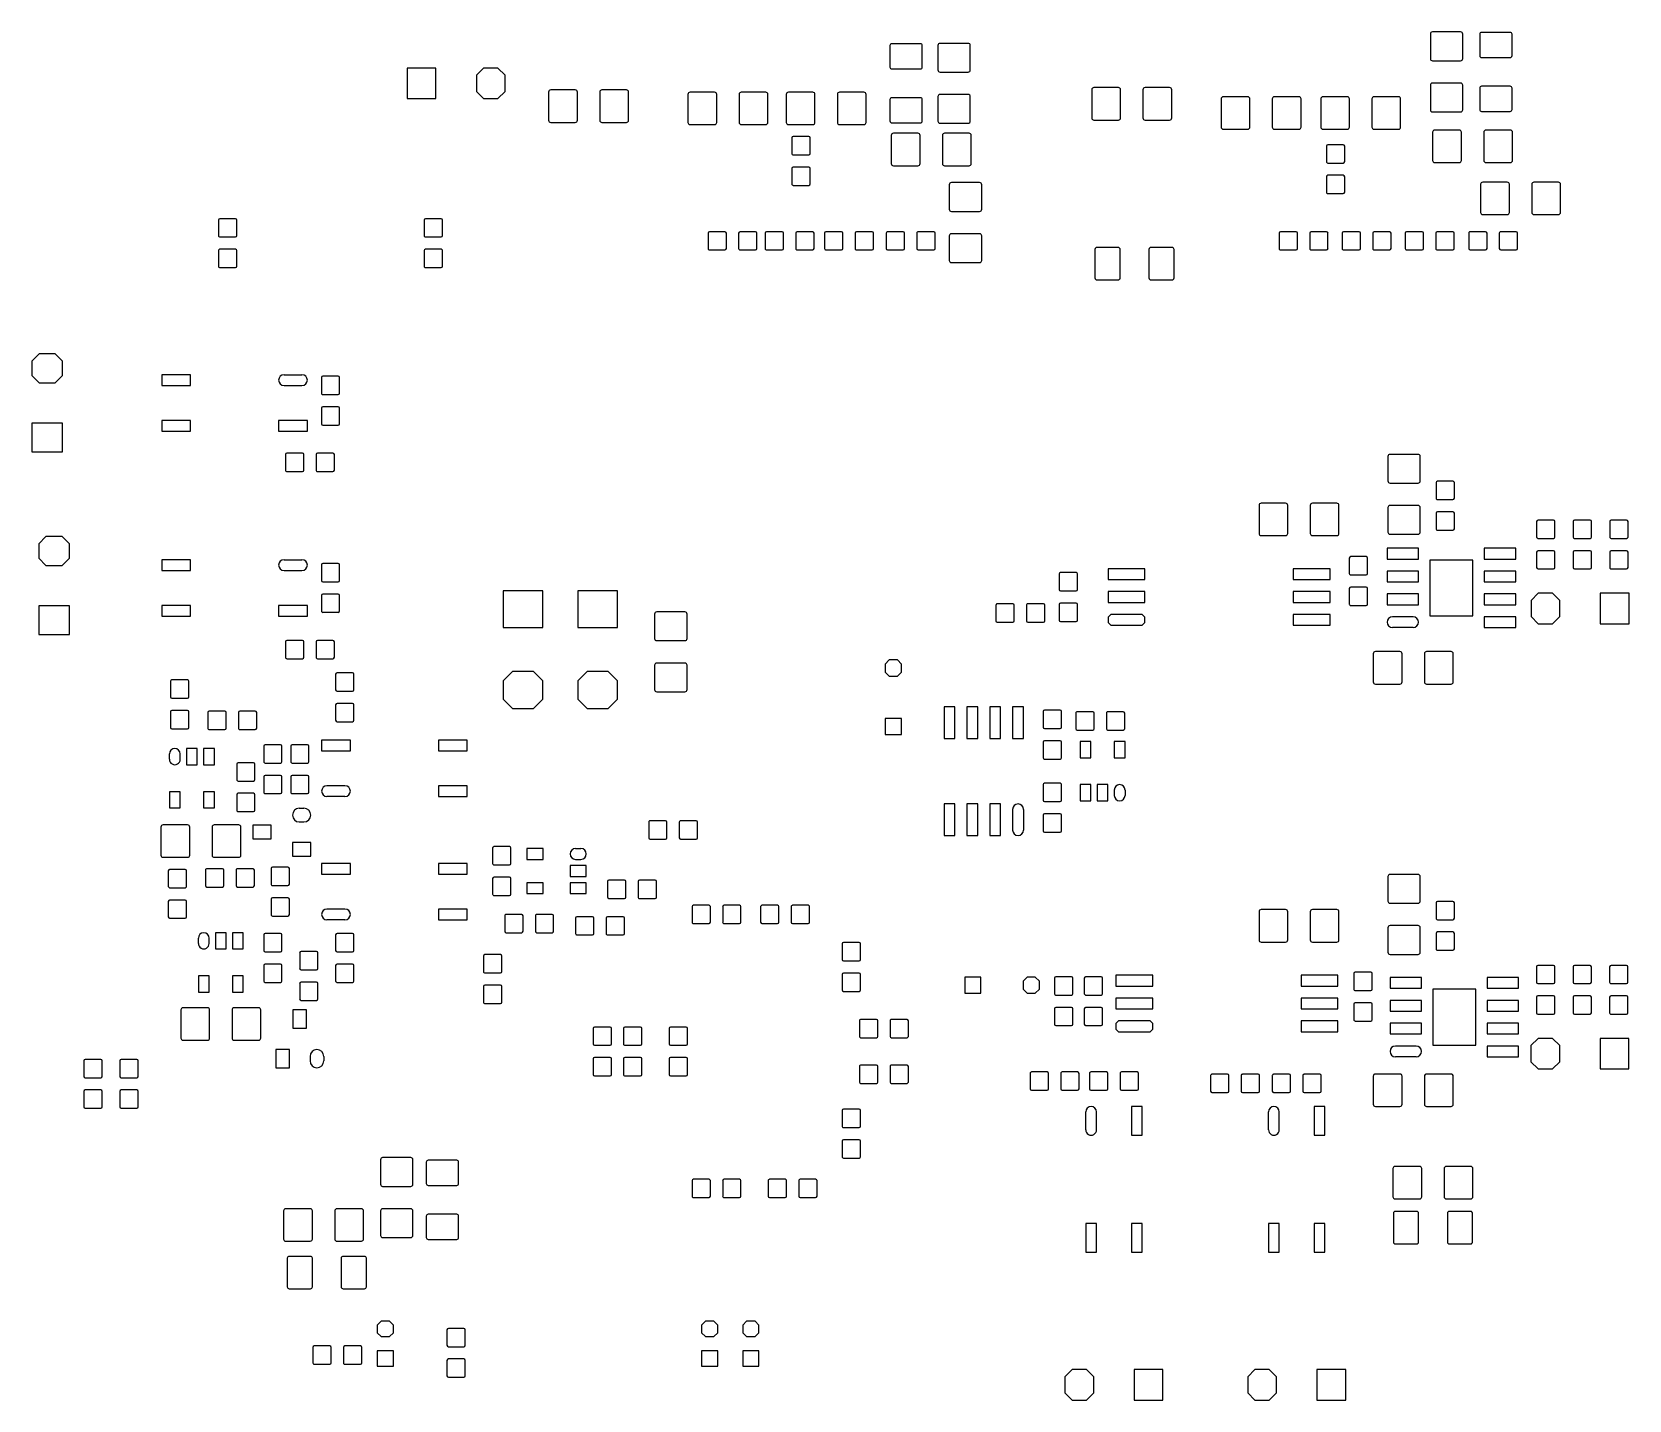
# Model space of a CAD drawing. Header units: millimetres. Extents: x 36.1 to 124.9, y 47.4 to 123.5.
import ezdxf

# ---------------------------------------------------------------- set-up
doc = ezdxf.new("R2010")
doc.units = ezdxf.units.MM
doc.layers.add('BottomPaste', color=16, linetype='Continuous')

# ---------------------------------------------------------------- blocks, each defined once
blk = doc.blocks.new('RES_0603_B_2')
at = {"layer": 'BottomPaste'}
for p, q in [((-1.358, 0.432), (-1.358, -0.432)), ((-0.418, 0.508), (-1.282, 0.508)), ((-0.342, -0.432), (-0.342, 0.432)), ((0.342, 0.432), (0.342, -0.432)), ((1.282, 0.508), (0.418, 0.508)), ((1.358, -0.432), (1.358, 0.432)), ((-1.282, -0.508), (-0.418, -0.508)), ((0.418, -0.508), (1.282, -0.508))]:
    blk.add_line(p, q, dxfattribs=at)
for centre, start, end in [((-1.282, 0.432), 90, 180), ((-0.418, 0.432), 0, 90), ((0.418, 0.432), 90, 180), ((1.282, 0.432), 0, 90), ((-1.282, -0.432), 180, 270), ((-0.418, -0.432), 270, 0), ((0.418, -0.432), 180, 270), ((1.282, -0.432), 270, 0)]:
    blk.add_arc(centre, 0.0762, start, end, dxfattribs=at)
blk = doc.blocks.new('RES_0603_B_3')
at = {"layer": 'BottomPaste'}
for p, q in [((-1.358, 0.432), (-1.358, -0.432)), ((-0.418, 0.508), (-1.282, 0.508)), ((-0.342, -0.432), (-0.342, 0.432)), ((0.342, 0.432), (0.342, -0.432)), ((1.282, 0.508), (0.418, 0.508)), ((1.358, -0.432), (1.358, 0.432)), ((-1.282, -0.508), (-0.418, -0.508)), ((0.418, -0.508), (1.282, -0.508))]:
    blk.add_line(p, q, dxfattribs=at)
for centre, start, end in [((-1.282, 0.432), 90, 180), ((-0.418, 0.432), 0, 90), ((0.418, 0.432), 90, 180), ((1.282, 0.432), 0, 90), ((-1.282, -0.432), 180, 270), ((-0.418, -0.432), 270, 0), ((0.418, -0.432), 180, 270), ((1.282, -0.432), 270, 0)]:
    blk.add_arc(centre, 0.0762, start, end, dxfattribs=at)
blk = doc.blocks.new('RES_0603_B_8')
at = {"layer": 'BottomPaste'}
for p, q in [((-1.358, 0.432), (-1.358, -0.432)), ((-0.418, 0.508), (-1.282, 0.508)), ((-0.342, -0.432), (-0.342, 0.432)), ((0.342, 0.432), (0.342, -0.432)), ((1.282, 0.508), (0.418, 0.508)), ((1.358, -0.432), (1.358, 0.432)), ((-1.282, -0.508), (-0.418, -0.508)), ((0.418, -0.508), (1.282, -0.508))]:
    blk.add_line(p, q, dxfattribs=at)
for centre, start, end in [((-1.282, 0.432), 90, 180), ((-0.418, 0.432), 0, 90), ((0.418, 0.432), 90, 180), ((1.282, 0.432), 0, 90), ((-1.282, -0.432), 180, 270), ((-0.418, -0.432), 270, 0), ((0.418, -0.432), 180, 270), ((1.282, -0.432), 270, 0)]:
    blk.add_arc(centre, 0.0762, start, end, dxfattribs=at)
blk = doc.blocks.new('TOSH_11_4C1_N_B_10')
at = {"layer": 'BottomPaste'}
for p, q in [((-2.45, 1.57), (-4.05, 1.57)), ((-4.05, 1.57), (-4.05, 0.97)), ((-4.05, 0.97), (-2.45, 0.97)), ((-2.45, 0.97), (-2.45, 1.57)), ((4.05, 1.57), (2.45, 1.57)), ((2.45, 1.57), (2.45, 0.97)), ((2.45, 0.97), (4.05, 0.97)), ((4.05, 0.97), (4.05, 1.57)), ((-2.75, -0.97), (-3.75, -0.97)), ((-2.75, -1.57), (-3.75, -1.57)), ((4.05, -0.97), (2.45, -0.97)), ((2.45, -0.97), (2.45, -1.57)), ((2.45, -1.57), (4.05, -1.57)), ((4.05, -1.57), (4.05, -0.97))]:
    blk.add_line(p, q, dxfattribs=at)
for centre, start, end in [((-3.75, -1.27), 90, 270), ((-2.75, -1.27), 270, 90)]:
    blk.add_arc(centre, 0.3, start, end, dxfattribs=at)
blk = doc.blocks.new('TOSH_11_4C1_N_B_11')
at = {"layer": 'BottomPaste'}
for p, q in [((-2.45, 1.57), (-4.05, 1.57)), ((-4.05, 1.57), (-4.05, 0.97)), ((-4.05, 0.97), (-2.45, 0.97)), ((-2.45, 0.97), (-2.45, 1.57)), ((4.05, 1.57), (2.45, 1.57)), ((2.45, 1.57), (2.45, 0.97)), ((2.45, 0.97), (4.05, 0.97)), ((4.05, 0.97), (4.05, 1.57)), ((-2.75, -0.97), (-3.75, -0.97)), ((-2.75, -1.57), (-3.75, -1.57)), ((4.05, -0.97), (2.45, -0.97)), ((2.45, -0.97), (2.45, -1.57)), ((2.45, -1.57), (4.05, -1.57)), ((4.05, -1.57), (4.05, -0.97))]:
    blk.add_line(p, q, dxfattribs=at)
for centre, start, end in [((-3.75, -1.27), 90, 270), ((-2.75, -1.27), 270, 90)]:
    blk.add_arc(centre, 0.3, start, end, dxfattribs=at)
blk = doc.blocks.new('RES_0603_B_12')
at = {"layer": 'BottomPaste'}
for p, q in [((-1.358, 0.432), (-1.358, -0.432)), ((-0.418, 0.508), (-1.282, 0.508)), ((-0.342, -0.432), (-0.342, 0.432)), ((0.342, 0.432), (0.342, -0.432)), ((1.282, 0.508), (0.418, 0.508)), ((1.358, -0.432), (1.358, 0.432)), ((-1.282, -0.508), (-0.418, -0.508)), ((0.418, -0.508), (1.282, -0.508))]:
    blk.add_line(p, q, dxfattribs=at)
for centre, start, end in [((-1.282, 0.432), 90, 180), ((-0.418, 0.432), 0, 90), ((0.418, 0.432), 90, 180), ((1.282, 0.432), 0, 90), ((-1.282, -0.432), 180, 270), ((-0.418, -0.432), 270, 0), ((0.418, -0.432), 180, 270), ((1.282, -0.432), 270, 0)]:
    blk.add_arc(centre, 0.0762, start, end, dxfattribs=at)
blk = doc.blocks.new('RES_0603_B_13')
at = {"layer": 'BottomPaste'}
for p, q in [((-1.358, 0.432), (-1.358, -0.432)), ((-0.418, 0.508), (-1.282, 0.508)), ((-0.342, -0.432), (-0.342, 0.432)), ((0.342, 0.432), (0.342, -0.432)), ((1.282, 0.508), (0.418, 0.508)), ((1.358, -0.432), (1.358, 0.432)), ((-1.282, -0.508), (-0.418, -0.508)), ((0.418, -0.508), (1.282, -0.508))]:
    blk.add_line(p, q, dxfattribs=at)
for centre, start, end in [((-1.282, 0.432), 90, 180), ((-0.418, 0.432), 0, 90), ((0.418, 0.432), 90, 180), ((1.282, 0.432), 0, 90), ((-1.282, -0.432), 180, 270), ((-0.418, -0.432), 270, 0), ((0.418, -0.432), 180, 270), ((1.282, -0.432), 270, 0)]:
    blk.add_arc(centre, 0.0762, start, end, dxfattribs=at)
blk = doc.blocks.new('RES_0603_B_14')
at = {"layer": 'BottomPaste'}
for p, q in [((-1.358, 0.432), (-1.358, -0.432)), ((-0.418, 0.508), (-1.282, 0.508)), ((-0.342, -0.432), (-0.342, 0.432)), ((0.342, 0.432), (0.342, -0.432)), ((1.282, 0.508), (0.418, 0.508)), ((1.358, -0.432), (1.358, 0.432)), ((-1.282, -0.508), (-0.418, -0.508)), ((0.418, -0.508), (1.282, -0.508))]:
    blk.add_line(p, q, dxfattribs=at)
for centre, start, end in [((-1.282, 0.432), 90, 180), ((-0.418, 0.432), 0, 90), ((0.418, 0.432), 90, 180), ((1.282, 0.432), 0, 90), ((-1.282, -0.432), 180, 270), ((-0.418, -0.432), 270, 0), ((0.418, -0.432), 180, 270), ((1.282, -0.432), 270, 0)]:
    blk.add_arc(centre, 0.0762, start, end, dxfattribs=at)
blk = doc.blocks.new('RES_0603_B_15')
at = {"layer": 'BottomPaste'}
for p, q in [((-1.358, 0.432), (-1.358, -0.432)), ((-0.418, 0.508), (-1.282, 0.508)), ((-0.342, -0.432), (-0.342, 0.432)), ((0.342, 0.432), (0.342, -0.432)), ((1.282, 0.508), (0.418, 0.508)), ((1.358, -0.432), (1.358, 0.432)), ((-1.282, -0.508), (-0.418, -0.508)), ((0.418, -0.508), (1.282, -0.508))]:
    blk.add_line(p, q, dxfattribs=at)
for centre, start, end in [((-1.282, 0.432), 90, 180), ((-0.418, 0.432), 0, 90), ((0.418, 0.432), 90, 180), ((1.282, 0.432), 0, 90), ((-1.282, -0.432), 180, 270), ((-0.418, -0.432), 270, 0), ((0.418, -0.432), 180, 270), ((1.282, -0.432), 270, 0)]:
    blk.add_arc(centre, 0.0762, start, end, dxfattribs=at)
blk = doc.blocks.new('SMA_DO_214AC_B_18')
at = {"layer": 'BottomPaste'}
for p, q in [((-1.125, 0.85), (-2.725, 0.85)), ((-2.725, 0.85), (-2.725, -0.85)), ((-1.125, -0.85), (-1.125, 0.85)), ((1.525, 0.85), (1.125, 0.45)), ((1.125, 0.45), (1.125, -0.45)), ((2.325, 0.85), (1.525, 0.85)), ((2.725, 0.45), (2.325, 0.85)), ((2.725, -0.45), (2.725, 0.45)), ((-2.725, -0.85), (-1.125, -0.85)), ((1.125, -0.45), (1.525, -0.85)), ((1.525, -0.85), (2.325, -0.85)), ((2.325, -0.85), (2.725, -0.45))]:
    blk.add_line(p, q, dxfattribs=at)
blk = doc.blocks.new('SMA_DO_214AC_B_19')
at = {"layer": 'BottomPaste'}
for p, q in [((-1.125, 0.85), (-2.725, 0.85)), ((-2.725, 0.85), (-2.725, -0.85)), ((-1.125, -0.85), (-1.125, 0.85)), ((1.525, 0.85), (1.125, 0.45)), ((1.125, 0.45), (1.125, -0.45)), ((2.325, 0.85), (1.525, 0.85)), ((2.725, 0.45), (2.325, 0.85)), ((2.725, -0.45), (2.725, 0.45)), ((-2.725, -0.85), (-1.125, -0.85)), ((1.125, -0.45), (1.525, -0.85)), ((1.525, -0.85), (2.325, -0.85)), ((2.325, -0.85), (2.725, -0.45))]:
    blk.add_line(p, q, dxfattribs=at)
blk = doc.blocks.new('RES_0603_B_20')
at = {"layer": 'BottomPaste'}
for p, q in [((-1.358, 0.432), (-1.358, -0.432)), ((-0.418, 0.508), (-1.282, 0.508)), ((-0.342, -0.432), (-0.342, 0.432)), ((0.342, 0.432), (0.342, -0.432)), ((1.282, 0.508), (0.418, 0.508)), ((1.358, -0.432), (1.358, 0.432)), ((-1.282, -0.508), (-0.418, -0.508)), ((0.418, -0.508), (1.282, -0.508))]:
    blk.add_line(p, q, dxfattribs=at)
for centre, start, end in [((-1.282, 0.432), 90, 180), ((-0.418, 0.432), 0, 90), ((0.418, 0.432), 90, 180), ((1.282, 0.432), 0, 90), ((-1.282, -0.432), 180, 270), ((-0.418, -0.432), 270, 0), ((0.418, -0.432), 180, 270), ((1.282, -0.432), 270, 0)]:
    blk.add_arc(centre, 0.0762, start, end, dxfattribs=at)
blk = doc.blocks.new('LED_0603_GREEN_B_22')
at = {"layer": 'BottomPaste'}
for p, q in [((-0.4, 0.45), (-1.25, 0.45)), ((-1.25, 0.45), (-1.25, -0.45)), ((-0.4, -0.45), (-0.4, 0.45)), ((0.612, 0.45), (0.4, 0.238)), ((0.4, 0.238), (0.4, -0.238)), ((1.038, 0.45), (0.612, 0.45)), ((1.25, 0.238), (1.038, 0.45)), ((1.25, -0.238), (1.25, 0.238)), ((-1.25, -0.45), (-0.4, -0.45)), ((0.4, -0.238), (0.612, -0.45)), ((0.612, -0.45), (1.038, -0.45)), ((1.038, -0.45), (1.25, -0.238))]:
    blk.add_line(p, q, dxfattribs=at)
blk = doc.blocks.new('SOIC8M_PP_B_28')
at = {"layer": 'BottomPaste'}
for p, q in [((-1.825, 2.205), (-3.575, 2.205)), ((-3.575, 2.205), (-3.575, 1.605)), ((-1.825, 1.605), (-1.825, 2.205)), ((3.575, 2.205), (1.825, 2.205)), ((1.825, 2.205), (1.825, 1.605)), ((3.575, 1.605), (3.575, 2.205)), ((-3.575, 1.605), (-1.825, 1.605)), ((-1.825, 0.935), (-3.575, 0.935)), ((-3.575, 0.935), (-3.575, 0.335)), ((-1.825, 0.335), (-1.825, 0.935)), ((1.2, 1.55), (-1.2, 1.55)), ((-1.2, 1.55), (-1.2, -1.55)), ((1.2, -1.55), (1.2, 1.55)), ((1.825, 1.605), (3.575, 1.605)), ((3.575, 0.935), (1.825, 0.935)), ((1.825, 0.935), (1.825, 0.335)), ((3.575, 0.335), (3.575, 0.935)), ((-3.575, 0.335), (-1.825, 0.335)), ((1.825, 0.335), (3.575, 0.335)), ((-1.825, -0.335), (-3.575, -0.335)), ((-3.575, -0.335), (-3.575, -0.935)), ((-1.825, -0.935), (-1.825, -0.335)), ((3.575, -0.335), (1.825, -0.335)), ((1.825, -0.335), (1.825, -0.935)), ((3.575, -0.935), (3.575, -0.335)), ((-3.575, -0.935), (-1.825, -0.935)), ((-2.125, -1.605), (-3.275, -1.605)), ((-1.2, -1.55), (1.2, -1.55)), ((1.825, -0.935), (3.575, -0.935)), ((3.575, -1.605), (1.825, -1.605)), ((1.825, -1.605), (1.825, -2.205)), ((3.575, -2.205), (3.575, -1.605)), ((-2.125, -2.205), (-3.275, -2.205)), ((1.825, -2.205), (3.575, -2.205))]:
    blk.add_line(p, q, dxfattribs=at)
for centre, start, end in [((-3.275, -1.905), 90, 270), ((-2.125, -1.905), 270, 90)]:
    blk.add_arc(centre, 0.3, start, end, dxfattribs=at)
blk = doc.blocks.new('TOSH_11_4C1_N_B_30')
at = {"layer": 'BottomPaste'}
for p, q in [((-2.45, 1.57), (-4.05, 1.57)), ((-4.05, 1.57), (-4.05, 0.97)), ((-4.05, 0.97), (-2.45, 0.97)), ((-2.45, 0.97), (-2.45, 1.57)), ((4.05, 1.57), (2.45, 1.57)), ((2.45, 1.57), (2.45, 0.97)), ((2.45, 0.97), (4.05, 0.97)), ((4.05, 0.97), (4.05, 1.57)), ((-2.75, -0.97), (-3.75, -0.97)), ((-2.75, -1.57), (-3.75, -1.57)), ((4.05, -0.97), (2.45, -0.97)), ((2.45, -0.97), (2.45, -1.57)), ((2.45, -1.57), (4.05, -1.57)), ((4.05, -1.57), (4.05, -0.97))]:
    blk.add_line(p, q, dxfattribs=at)
for centre, start, end in [((-3.75, -1.27), 90, 270), ((-2.75, -1.27), 270, 90)]:
    blk.add_arc(centre, 0.3, start, end, dxfattribs=at)
blk = doc.blocks.new('TOSH_11_4C1_N_B_31')
at = {"layer": 'BottomPaste'}
for p, q in [((-2.45, 1.57), (-4.05, 1.57)), ((-4.05, 1.57), (-4.05, 0.97)), ((-4.05, 0.97), (-2.45, 0.97)), ((-2.45, 0.97), (-2.45, 1.57)), ((4.05, 1.57), (2.45, 1.57)), ((2.45, 1.57), (2.45, 0.97)), ((2.45, 0.97), (4.05, 0.97)), ((4.05, 0.97), (4.05, 1.57)), ((-2.75, -0.97), (-3.75, -0.97)), ((-2.75, -1.57), (-3.75, -1.57)), ((4.05, -0.97), (2.45, -0.97)), ((2.45, -0.97), (2.45, -1.57)), ((2.45, -1.57), (4.05, -1.57)), ((4.05, -1.57), (4.05, -0.97))]:
    blk.add_line(p, q, dxfattribs=at)
for centre, start, end in [((-3.75, -1.27), 90, 270), ((-2.75, -1.27), 270, 90)]:
    blk.add_arc(centre, 0.3, start, end, dxfattribs=at)
blk = doc.blocks.new('SDPI6_SOICW6_B_32')
at = {"layer": 'BottomPaste'}
for p, q in [((-4.125, 1.57), (-6.175, 1.57)), ((-6.175, 1.57), (-6.175, 0.97)), ((-6.175, 0.97), (-4.125, 0.97)), ((-4.125, 0.97), (-4.125, 1.57)), ((6.175, 1.57), (4.125, 1.57)), ((4.125, 1.57), (4.125, 0.97)), ((4.125, 0.97), (6.175, 0.97)), ((6.175, 0.97), (6.175, 1.57)), ((-4.125, 0.3), (-6.175, 0.3)), ((-6.175, 0.3), (-6.175, -0.3)), ((-4.125, -0.3), (-4.125, 0.3)), ((6.175, 0.3), (4.125, 0.3)), ((4.125, 0.3), (4.125, -0.3)), ((6.175, -0.3), (6.175, 0.3)), ((-6.175, -0.3), (-4.125, -0.3)), ((4.125, -0.3), (6.175, -0.3)), ((-6.025, -0.97), (-6.175, -1.12)), ((-6.175, -1.12), (-6.175, -1.42)), ((-6.175, -1.42), (-6.025, -1.57)), ((-4.275, -0.97), (-6.025, -0.97)), ((-6.025, -1.57), (-4.275, -1.57)), ((-4.125, -1.12), (-4.275, -0.97)), ((-4.275, -1.57), (-4.125, -1.42)), ((-4.125, -1.42), (-4.125, -1.12)), ((6.175, -0.97), (4.125, -0.97)), ((4.125, -0.97), (4.125, -1.57)), ((4.125, -1.57), (6.175, -1.57)), ((6.175, -1.57), (6.175, -0.97))]:
    blk.add_line(p, q, dxfattribs=at)
blk = doc.blocks.new('RES_0603_B_39')
at = {"layer": 'BottomPaste'}
for p, q in [((-1.358, 0.432), (-1.358, -0.432)), ((-0.418, 0.508), (-1.282, 0.508)), ((-0.342, -0.432), (-0.342, 0.432)), ((0.342, 0.432), (0.342, -0.432)), ((1.282, 0.508), (0.418, 0.508)), ((1.358, -0.432), (1.358, 0.432)), ((-1.282, -0.508), (-0.418, -0.508)), ((0.418, -0.508), (1.282, -0.508))]:
    blk.add_line(p, q, dxfattribs=at)
for centre, start, end in [((-1.282, 0.432), 90, 180), ((-0.418, 0.432), 0, 90), ((0.418, 0.432), 90, 180), ((1.282, 0.432), 0, 90), ((-1.282, -0.432), 180, 270), ((-0.418, -0.432), 270, 0), ((0.418, -0.432), 180, 270), ((1.282, -0.432), 270, 0)]:
    blk.add_arc(centre, 0.0762, start, end, dxfattribs=at)
blk = doc.blocks.new('RES_0603_B_40')
at = {"layer": 'BottomPaste'}
for p, q in [((-1.358, 0.432), (-1.358, -0.432)), ((-0.418, 0.508), (-1.282, 0.508)), ((-0.342, -0.432), (-0.342, 0.432)), ((0.342, 0.432), (0.342, -0.432)), ((1.282, 0.508), (0.418, 0.508)), ((1.358, -0.432), (1.358, 0.432)), ((-1.282, -0.508), (-0.418, -0.508)), ((0.418, -0.508), (1.282, -0.508))]:
    blk.add_line(p, q, dxfattribs=at)
for centre, start, end in [((-1.282, 0.432), 90, 180), ((-0.418, 0.432), 0, 90), ((0.418, 0.432), 90, 180), ((1.282, 0.432), 0, 90), ((-1.282, -0.432), 180, 270), ((-0.418, -0.432), 270, 0), ((0.418, -0.432), 180, 270), ((1.282, -0.432), 270, 0)]:
    blk.add_arc(centre, 0.0762, start, end, dxfattribs=at)
blk = doc.blocks.new('RES_0603_B_41')
at = {"layer": 'BottomPaste'}
for p, q in [((-1.358, 0.432), (-1.358, -0.432)), ((-0.418, 0.508), (-1.282, 0.508)), ((-0.342, -0.432), (-0.342, 0.432)), ((0.342, 0.432), (0.342, -0.432)), ((1.282, 0.508), (0.418, 0.508)), ((1.358, -0.432), (1.358, 0.432)), ((-1.282, -0.508), (-0.418, -0.508)), ((0.418, -0.508), (1.282, -0.508))]:
    blk.add_line(p, q, dxfattribs=at)
for centre, start, end in [((-1.282, 0.432), 90, 180), ((-0.418, 0.432), 0, 90), ((0.418, 0.432), 90, 180), ((1.282, 0.432), 0, 90), ((-1.282, -0.432), 180, 270), ((-0.418, -0.432), 270, 0), ((0.418, -0.432), 180, 270), ((1.282, -0.432), 270, 0)]:
    blk.add_arc(centre, 0.0762, start, end, dxfattribs=at)
blk = doc.blocks.new('RES_0603_B_44')
at = {"layer": 'BottomPaste'}
for p, q in [((-1.358, 0.432), (-1.358, -0.432)), ((-0.418, 0.508), (-1.282, 0.508)), ((-0.342, -0.432), (-0.342, 0.432)), ((0.342, 0.432), (0.342, -0.432)), ((1.282, 0.508), (0.418, 0.508)), ((1.358, -0.432), (1.358, 0.432)), ((-1.282, -0.508), (-0.418, -0.508)), ((0.418, -0.508), (1.282, -0.508))]:
    blk.add_line(p, q, dxfattribs=at)
for centre, start, end in [((-1.282, 0.432), 90, 180), ((-0.418, 0.432), 0, 90), ((0.418, 0.432), 90, 180), ((1.282, 0.432), 0, 90), ((-1.282, -0.432), 180, 270), ((-0.418, -0.432), 270, 0), ((0.418, -0.432), 180, 270), ((1.282, -0.432), 270, 0)]:
    blk.add_arc(centre, 0.0762, start, end, dxfattribs=at)
blk = doc.blocks.new('RES_0603_B_45')
at = {"layer": 'BottomPaste'}
for p, q in [((-1.358, 0.432), (-1.358, -0.432)), ((-0.418, 0.508), (-1.282, 0.508)), ((-0.342, -0.432), (-0.342, 0.432)), ((0.342, 0.432), (0.342, -0.432)), ((1.282, 0.508), (0.418, 0.508)), ((1.358, -0.432), (1.358, 0.432)), ((-1.282, -0.508), (-0.418, -0.508)), ((0.418, -0.508), (1.282, -0.508))]:
    blk.add_line(p, q, dxfattribs=at)
for centre, start, end in [((-1.282, 0.432), 90, 180), ((-0.418, 0.432), 0, 90), ((0.418, 0.432), 90, 180), ((1.282, 0.432), 0, 90), ((-1.282, -0.432), 180, 270), ((-0.418, -0.432), 270, 0), ((0.418, -0.432), 180, 270), ((1.282, -0.432), 270, 0)]:
    blk.add_arc(centre, 0.0762, start, end, dxfattribs=at)
blk = doc.blocks.new('RES_0603_B_46')
at = {"layer": 'BottomPaste'}
for p, q in [((-1.358, 0.432), (-1.358, -0.432)), ((-0.418, 0.508), (-1.282, 0.508)), ((-0.342, -0.432), (-0.342, 0.432)), ((0.342, 0.432), (0.342, -0.432)), ((1.282, 0.508), (0.418, 0.508)), ((1.358, -0.432), (1.358, 0.432)), ((-1.282, -0.508), (-0.418, -0.508)), ((0.418, -0.508), (1.282, -0.508))]:
    blk.add_line(p, q, dxfattribs=at)
for centre, start, end in [((-1.282, 0.432), 90, 180), ((-0.418, 0.432), 0, 90), ((0.418, 0.432), 90, 180), ((1.282, 0.432), 0, 90), ((-1.282, -0.432), 180, 270), ((-0.418, -0.432), 270, 0), ((0.418, -0.432), 180, 270), ((1.282, -0.432), 270, 0)]:
    blk.add_arc(centre, 0.0762, start, end, dxfattribs=at)
blk = doc.blocks.new('RES_0603_B_47')
at = {"layer": 'BottomPaste'}
for p, q in [((-1.358, 0.432), (-1.358, -0.432)), ((-0.418, 0.508), (-1.282, 0.508)), ((-0.342, -0.432), (-0.342, 0.432)), ((0.342, 0.432), (0.342, -0.432)), ((1.282, 0.508), (0.418, 0.508)), ((1.358, -0.432), (1.358, 0.432)), ((-1.282, -0.508), (-0.418, -0.508)), ((0.418, -0.508), (1.282, -0.508))]:
    blk.add_line(p, q, dxfattribs=at)
for centre, start, end in [((-1.282, 0.432), 90, 180), ((-0.418, 0.432), 0, 90), ((0.418, 0.432), 90, 180), ((1.282, 0.432), 0, 90), ((-1.282, -0.432), 180, 270), ((-0.418, -0.432), 270, 0), ((0.418, -0.432), 180, 270), ((1.282, -0.432), 270, 0)]:
    blk.add_arc(centre, 0.0762, start, end, dxfattribs=at)
blk = doc.blocks.new('RES_0603_B_48')
at = {"layer": 'BottomPaste'}
for p, q in [((-1.358, 0.432), (-1.358, -0.432)), ((-0.418, 0.508), (-1.282, 0.508)), ((-0.342, -0.432), (-0.342, 0.432)), ((0.342, 0.432), (0.342, -0.432)), ((1.282, 0.508), (0.418, 0.508)), ((1.358, -0.432), (1.358, 0.432)), ((-1.282, -0.508), (-0.418, -0.508)), ((0.418, -0.508), (1.282, -0.508))]:
    blk.add_line(p, q, dxfattribs=at)
for centre, start, end in [((-1.282, 0.432), 90, 180), ((-0.418, 0.432), 0, 90), ((0.418, 0.432), 90, 180), ((1.282, 0.432), 0, 90), ((-1.282, -0.432), 180, 270), ((-0.418, -0.432), 270, 0), ((0.418, -0.432), 180, 270), ((1.282, -0.432), 270, 0)]:
    blk.add_arc(centre, 0.0762, start, end, dxfattribs=at)
blk = doc.blocks.new('RES_0603_B_49')
at = {"layer": 'BottomPaste'}
for p, q in [((-1.358, 0.432), (-1.358, -0.432)), ((-0.418, 0.508), (-1.282, 0.508)), ((-0.342, -0.432), (-0.342, 0.432)), ((0.342, 0.432), (0.342, -0.432)), ((1.282, 0.508), (0.418, 0.508)), ((1.358, -0.432), (1.358, 0.432)), ((-1.282, -0.508), (-0.418, -0.508)), ((0.418, -0.508), (1.282, -0.508))]:
    blk.add_line(p, q, dxfattribs=at)
for centre, start, end in [((-1.282, 0.432), 90, 180), ((-0.418, 0.432), 0, 90), ((0.418, 0.432), 90, 180), ((1.282, 0.432), 0, 90), ((-1.282, -0.432), 180, 270), ((-0.418, -0.432), 270, 0), ((0.418, -0.432), 180, 270), ((1.282, -0.432), 270, 0)]:
    blk.add_arc(centre, 0.0762, start, end, dxfattribs=at)
blk = doc.blocks.new('RES_0603_B_50')
at = {"layer": 'BottomPaste'}
for p, q in [((-1.358, 0.432), (-1.358, -0.432)), ((-0.418, 0.508), (-1.282, 0.508)), ((-0.342, -0.432), (-0.342, 0.432)), ((0.342, 0.432), (0.342, -0.432)), ((1.282, 0.508), (0.418, 0.508)), ((1.358, -0.432), (1.358, 0.432)), ((-1.282, -0.508), (-0.418, -0.508)), ((0.418, -0.508), (1.282, -0.508))]:
    blk.add_line(p, q, dxfattribs=at)
for centre, start, end in [((-1.282, 0.432), 90, 180), ((-0.418, 0.432), 0, 90), ((0.418, 0.432), 90, 180), ((1.282, 0.432), 0, 90), ((-1.282, -0.432), 180, 270), ((-0.418, -0.432), 270, 0), ((0.418, -0.432), 180, 270), ((1.282, -0.432), 270, 0)]:
    blk.add_arc(centre, 0.0762, start, end, dxfattribs=at)
blk = doc.blocks.new('RES_0603_B_51')
at = {"layer": 'BottomPaste'}
for p, q in [((-1.358, 0.432), (-1.358, -0.432)), ((-0.418, 0.508), (-1.282, 0.508)), ((-0.342, -0.432), (-0.342, 0.432)), ((0.342, 0.432), (0.342, -0.432)), ((1.282, 0.508), (0.418, 0.508)), ((1.358, -0.432), (1.358, 0.432)), ((-1.282, -0.508), (-0.418, -0.508)), ((0.418, -0.508), (1.282, -0.508))]:
    blk.add_line(p, q, dxfattribs=at)
for centre, start, end in [((-1.282, 0.432), 90, 180), ((-0.418, 0.432), 0, 90), ((0.418, 0.432), 90, 180), ((1.282, 0.432), 0, 90), ((-1.282, -0.432), 180, 270), ((-0.418, -0.432), 270, 0), ((0.418, -0.432), 180, 270), ((1.282, -0.432), 270, 0)]:
    blk.add_arc(centre, 0.0762, start, end, dxfattribs=at)
blk = doc.blocks.new('RES_1206_B_52')
at = {"layer": 'BottomPaste'}
for p, q in [((-0.905, 0.9), (-2.095, 0.9)), ((2.095, 0.9), (0.905, 0.9)), ((-2.2, 0.795), (-2.2, -0.795)), ((-0.8, -0.795), (-0.8, 0.795)), ((0.8, 0.795), (0.8, -0.795)), ((2.2, -0.795), (2.2, 0.795)), ((-2.095, -0.9), (-0.905, -0.9)), ((0.905, -0.9), (2.095, -0.9))]:
    blk.add_line(p, q, dxfattribs=at)
for centre, start, end in [((-2.095, 0.795), 90, 180), ((-0.905, 0.795), 0, 90), ((0.905, 0.795), 90, 180), ((2.095, 0.795), 0, 90), ((-2.095, -0.795), 180, 270), ((-0.905, -0.795), 270, 0), ((0.905, -0.795), 180, 270), ((2.095, -0.795), 270, 0)]:
    blk.add_arc(centre, 0.105, start, end, dxfattribs=at)
blk = doc.blocks.new('RES_0603_B_53')
at = {"layer": 'BottomPaste'}
for p, q in [((-1.358, 0.432), (-1.358, -0.432)), ((-0.418, 0.508), (-1.282, 0.508)), ((-0.342, -0.432), (-0.342, 0.432)), ((0.342, 0.432), (0.342, -0.432)), ((1.282, 0.508), (0.418, 0.508)), ((1.358, -0.432), (1.358, 0.432)), ((-1.282, -0.508), (-0.418, -0.508)), ((0.418, -0.508), (1.282, -0.508))]:
    blk.add_line(p, q, dxfattribs=at)
for centre, start, end in [((-1.282, 0.432), 90, 180), ((-0.418, 0.432), 0, 90), ((0.418, 0.432), 90, 180), ((1.282, 0.432), 0, 90), ((-1.282, -0.432), 180, 270), ((-0.418, -0.432), 270, 0), ((0.418, -0.432), 180, 270), ((1.282, -0.432), 270, 0)]:
    blk.add_arc(centre, 0.0762, start, end, dxfattribs=at)
blk = doc.blocks.new('RES_1206_B_54')
at = {"layer": 'BottomPaste'}
for p, q in [((-0.905, 0.9), (-2.095, 0.9)), ((2.095, 0.9), (0.905, 0.9)), ((-2.2, 0.795), (-2.2, -0.795)), ((-0.8, -0.795), (-0.8, 0.795)), ((0.8, 0.795), (0.8, -0.795)), ((2.2, -0.795), (2.2, 0.795)), ((-2.095, -0.9), (-0.905, -0.9)), ((0.905, -0.9), (2.095, -0.9))]:
    blk.add_line(p, q, dxfattribs=at)
for centre, start, end in [((-2.095, 0.795), 90, 180), ((-0.905, 0.795), 360, 90), ((0.905, 0.795), 90, 180), ((2.095, 0.795), 360, 90), ((-2.095, -0.795), 180, 270), ((-0.905, -0.795), 270, 360), ((0.905, -0.795), 180, 270), ((2.095, -0.795), 270, 360)]:
    blk.add_arc(centre, 0.105, start, end, dxfattribs=at)
blk = doc.blocks.new('RES_1206_B_55')
at = {"layer": 'BottomPaste'}
for p, q in [((-0.905, 0.9), (-2.095, 0.9)), ((2.095, 0.9), (0.905, 0.9)), ((-2.2, 0.795), (-2.2, -0.795)), ((-0.8, -0.795), (-0.8, 0.795)), ((0.8, 0.795), (0.8, -0.795)), ((2.2, -0.795), (2.2, 0.795)), ((-2.095, -0.9), (-0.905, -0.9)), ((0.905, -0.9), (2.095, -0.9))]:
    blk.add_line(p, q, dxfattribs=at)
for centre, start, end in [((-2.095, 0.795), 90, 180), ((-0.905, 0.795), 0, 90), ((0.905, 0.795), 90, 180), ((2.095, 0.795), 0, 90), ((-2.095, -0.795), 180, 270), ((-0.905, -0.795), 270, 0), ((0.905, -0.795), 180, 270), ((2.095, -0.795), 270, 0)]:
    blk.add_arc(centre, 0.105, start, end, dxfattribs=at)
blk = doc.blocks.new('RES_0603_B_56')
at = {"layer": 'BottomPaste'}
for p, q in [((-1.358, 0.432), (-1.358, -0.432)), ((-0.418, 0.508), (-1.282, 0.508)), ((-0.342, -0.432), (-0.342, 0.432)), ((0.342, 0.432), (0.342, -0.432)), ((1.282, 0.508), (0.418, 0.508)), ((1.358, -0.432), (1.358, 0.432)), ((-1.282, -0.508), (-0.418, -0.508)), ((0.418, -0.508), (1.282, -0.508))]:
    blk.add_line(p, q, dxfattribs=at)
for centre, start, end in [((-1.282, 0.432), 90, 180), ((-0.418, 0.432), 0, 90), ((0.418, 0.432), 90, 180), ((1.282, 0.432), 0, 90), ((-1.282, -0.432), 180, 270), ((-0.418, -0.432), 270, 0), ((0.418, -0.432), 180, 270), ((1.282, -0.432), 270, 0)]:
    blk.add_arc(centre, 0.0762, start, end, dxfattribs=at)
blk = doc.blocks.new('RES_0603_B_57')
at = {"layer": 'BottomPaste'}
for p, q in [((-1.358, 0.432), (-1.358, -0.432)), ((-0.418, 0.508), (-1.282, 0.508)), ((-0.342, -0.432), (-0.342, 0.432)), ((0.342, 0.432), (0.342, -0.432)), ((1.282, 0.508), (0.418, 0.508)), ((1.358, -0.432), (1.358, 0.432)), ((-1.282, -0.508), (-0.418, -0.508)), ((0.418, -0.508), (1.282, -0.508))]:
    blk.add_line(p, q, dxfattribs=at)
for centre, start, end in [((-1.282, 0.432), 90, 180), ((-0.418, 0.432), 0, 90), ((0.418, 0.432), 90, 180), ((1.282, 0.432), 0, 90), ((-1.282, -0.432), 180, 270), ((-0.418, -0.432), 270, 0), ((0.418, -0.432), 180, 270), ((1.282, -0.432), 270, 0)]:
    blk.add_arc(centre, 0.0762, start, end, dxfattribs=at)
blk = doc.blocks.new('RES_0603_B_58')
at = {"layer": 'BottomPaste'}
for p, q in [((-1.358, 0.432), (-1.358, -0.432)), ((-0.418, 0.508), (-1.282, 0.508)), ((-0.342, -0.432), (-0.342, 0.432)), ((0.342, 0.432), (0.342, -0.432)), ((1.282, 0.508), (0.418, 0.508)), ((1.358, -0.432), (1.358, 0.432)), ((-1.282, -0.508), (-0.418, -0.508)), ((0.418, -0.508), (1.282, -0.508))]:
    blk.add_line(p, q, dxfattribs=at)
for centre, start, end in [((-1.282, 0.432), 90, 180), ((-0.418, 0.432), 0, 90), ((0.418, 0.432), 90, 180), ((1.282, 0.432), 0, 90), ((-1.282, -0.432), 180, 270), ((-0.418, -0.432), 270, 0), ((0.418, -0.432), 180, 270), ((1.282, -0.432), 270, 0)]:
    blk.add_arc(centre, 0.0762, start, end, dxfattribs=at)
blk = doc.blocks.new('RES_0603_B_59')
at = {"layer": 'BottomPaste'}
for p, q in [((-1.358, 0.432), (-1.358, -0.432)), ((-0.418, 0.508), (-1.282, 0.508)), ((-0.342, -0.432), (-0.342, 0.432)), ((0.342, 0.432), (0.342, -0.432)), ((1.282, 0.508), (0.418, 0.508)), ((1.358, -0.432), (1.358, 0.432)), ((-1.282, -0.508), (-0.418, -0.508)), ((0.418, -0.508), (1.282, -0.508))]:
    blk.add_line(p, q, dxfattribs=at)
for centre, start, end in [((-1.282, 0.432), 90, 180), ((-0.418, 0.432), 0, 90), ((0.418, 0.432), 90, 180), ((1.282, 0.432), 0, 90), ((-1.282, -0.432), 180, 270), ((-0.418, -0.432), 270, 0), ((0.418, -0.432), 180, 270), ((1.282, -0.432), 270, 0)]:
    blk.add_arc(centre, 0.0762, start, end, dxfattribs=at)
blk = doc.blocks.new('RES_0603_B_60')
at = {"layer": 'BottomPaste'}
for p, q in [((-1.358, 0.432), (-1.358, -0.432)), ((-0.418, 0.508), (-1.282, 0.508)), ((-0.342, -0.432), (-0.342, 0.432)), ((0.342, 0.432), (0.342, -0.432)), ((1.282, 0.508), (0.418, 0.508)), ((1.358, -0.432), (1.358, 0.432)), ((-1.282, -0.508), (-0.418, -0.508)), ((0.418, -0.508), (1.282, -0.508))]:
    blk.add_line(p, q, dxfattribs=at)
for centre, start, end in [((-1.282, 0.432), 90, 180), ((-0.418, 0.432), 0, 90), ((0.418, 0.432), 90, 180), ((1.282, 0.432), 0, 90), ((-1.282, -0.432), 180, 270), ((-0.418, -0.432), 270, 0), ((0.418, -0.432), 180, 270), ((1.282, -0.432), 270, 0)]:
    blk.add_arc(centre, 0.0762, start, end, dxfattribs=at)
blk = doc.blocks.new('RES_0603_B_61')
at = {"layer": 'BottomPaste'}
for p, q in [((-1.358, 0.432), (-1.358, -0.432)), ((-0.418, 0.508), (-1.282, 0.508)), ((-0.342, -0.432), (-0.342, 0.432)), ((0.342, 0.432), (0.342, -0.432)), ((1.282, 0.508), (0.418, 0.508)), ((1.358, -0.432), (1.358, 0.432)), ((-1.282, -0.508), (-0.418, -0.508)), ((0.418, -0.508), (1.282, -0.508))]:
    blk.add_line(p, q, dxfattribs=at)
for centre, start, end in [((-1.282, 0.432), 90, 180), ((-0.418, 0.432), 0, 90), ((0.418, 0.432), 90, 180), ((1.282, 0.432), 0, 90), ((-1.282, -0.432), 180, 270), ((-0.418, -0.432), 270, 0), ((0.418, -0.432), 180, 270), ((1.282, -0.432), 270, 0)]:
    blk.add_arc(centre, 0.0762, start, end, dxfattribs=at)
blk = doc.blocks.new('RES_0603_B_62')
at = {"layer": 'BottomPaste'}
for p, q in [((-1.358, 0.432), (-1.358, -0.432)), ((-0.418, 0.508), (-1.282, 0.508)), ((-0.342, -0.432), (-0.342, 0.432)), ((0.342, 0.432), (0.342, -0.432)), ((1.282, 0.508), (0.418, 0.508)), ((1.358, -0.432), (1.358, 0.432)), ((-1.282, -0.508), (-0.418, -0.508)), ((0.418, -0.508), (1.282, -0.508))]:
    blk.add_line(p, q, dxfattribs=at)
for centre, start, end in [((-1.282, 0.432), 90, 180), ((-0.418, 0.432), 0, 90), ((0.418, 0.432), 90, 180), ((1.282, 0.432), 0, 90), ((-1.282, -0.432), 180, 270), ((-0.418, -0.432), 270, 0), ((0.418, -0.432), 180, 270), ((1.282, -0.432), 270, 0)]:
    blk.add_arc(centre, 0.0762, start, end, dxfattribs=at)
blk = doc.blocks.new('RES_0603_B_63')
at = {"layer": 'BottomPaste'}
for p, q in [((-1.358, 0.432), (-1.358, -0.432)), ((-0.418, 0.508), (-1.282, 0.508)), ((-0.342, -0.432), (-0.342, 0.432)), ((0.342, 0.432), (0.342, -0.432)), ((1.282, 0.508), (0.418, 0.508)), ((1.358, -0.432), (1.358, 0.432)), ((-1.282, -0.508), (-0.418, -0.508)), ((0.418, -0.508), (1.282, -0.508))]:
    blk.add_line(p, q, dxfattribs=at)
for centre, start, end in [((-1.282, 0.432), 90, 180), ((-0.418, 0.432), 0, 90), ((0.418, 0.432), 90, 180), ((1.282, 0.432), 0, 90), ((-1.282, -0.432), 180, 270), ((-0.418, -0.432), 270, 0), ((0.418, -0.432), 180, 270), ((1.282, -0.432), 270, 0)]:
    blk.add_arc(centre, 0.0762, start, end, dxfattribs=at)
blk = doc.blocks.new('RES_0603_B_64')
at = {"layer": 'BottomPaste'}
for p, q in [((-1.358, 0.432), (-1.358, -0.432)), ((-0.418, 0.508), (-1.282, 0.508)), ((-0.342, -0.432), (-0.342, 0.432)), ((0.342, 0.432), (0.342, -0.432)), ((1.282, 0.508), (0.418, 0.508)), ((1.358, -0.432), (1.358, 0.432)), ((-1.282, -0.508), (-0.418, -0.508)), ((0.418, -0.508), (1.282, -0.508))]:
    blk.add_line(p, q, dxfattribs=at)
for centre, start, end in [((-1.282, 0.432), 90, 180), ((-0.418, 0.432), 0, 90), ((0.418, 0.432), 90, 180), ((1.282, 0.432), 0, 90), ((-1.282, -0.432), 180, 270), ((-0.418, -0.432), 270, 0), ((0.418, -0.432), 180, 270), ((1.282, -0.432), 270, 0)]:
    blk.add_arc(centre, 0.0762, start, end, dxfattribs=at)
blk = doc.blocks.new('RES_0603_B_65')
at = {"layer": 'BottomPaste'}
for p, q in [((-1.358, 0.432), (-1.358, -0.432)), ((-0.418, 0.508), (-1.282, 0.508)), ((-0.342, -0.432), (-0.342, 0.432)), ((0.342, 0.432), (0.342, -0.432)), ((1.282, 0.508), (0.418, 0.508)), ((1.358, -0.432), (1.358, 0.432)), ((-1.282, -0.508), (-0.418, -0.508)), ((0.418, -0.508), (1.282, -0.508))]:
    blk.add_line(p, q, dxfattribs=at)
for centre, start, end in [((-1.282, 0.432), 90, 180), ((-0.418, 0.432), 0, 90), ((0.418, 0.432), 90, 180), ((1.282, 0.432), 0, 90), ((-1.282, -0.432), 180, 270), ((-0.418, -0.432), 270, 0), ((0.418, -0.432), 180, 270), ((1.282, -0.432), 270, 0)]:
    blk.add_arc(centre, 0.0762, start, end, dxfattribs=at)
blk = doc.blocks.new('RES_0603_B_66')
at = {"layer": 'BottomPaste'}
for p, q in [((-1.358, 0.432), (-1.358, -0.432)), ((-0.418, 0.508), (-1.282, 0.508)), ((-0.342, -0.432), (-0.342, 0.432)), ((0.342, 0.432), (0.342, -0.432)), ((1.282, 0.508), (0.418, 0.508)), ((1.358, -0.432), (1.358, 0.432)), ((-1.282, -0.508), (-0.418, -0.508)), ((0.418, -0.508), (1.282, -0.508))]:
    blk.add_line(p, q, dxfattribs=at)
for centre, start, end in [((-1.282, 0.432), 90, 180), ((-0.418, 0.432), 0, 90), ((0.418, 0.432), 90, 180), ((1.282, 0.432), 0, 90), ((-1.282, -0.432), 180, 270), ((-0.418, -0.432), 270, 0), ((0.418, -0.432), 180, 270), ((1.282, -0.432), 270, 0)]:
    blk.add_arc(centre, 0.0762, start, end, dxfattribs=at)
blk = doc.blocks.new('RES_1206_B_67')
at = {"layer": 'BottomPaste'}
for p, q in [((-0.905, 0.9), (-2.095, 0.9)), ((2.095, 0.9), (0.905, 0.9)), ((-2.2, 0.795), (-2.2, -0.795)), ((-0.8, -0.795), (-0.8, 0.795)), ((0.8, 0.795), (0.8, -0.795)), ((2.2, -0.795), (2.2, 0.795)), ((-2.095, -0.9), (-0.905, -0.9)), ((0.905, -0.9), (2.095, -0.9))]:
    blk.add_line(p, q, dxfattribs=at)
for centre, start, end in [((-2.095, 0.795), 90, 180), ((-0.905, 0.795), 0, 90), ((0.905, 0.795), 90, 180), ((2.095, 0.795), 0, 90), ((-2.095, -0.795), 180, 270), ((-0.905, -0.795), 270, 0), ((0.905, -0.795), 180, 270), ((2.095, -0.795), 270, 0)]:
    blk.add_arc(centre, 0.105, start, end, dxfattribs=at)
blk = doc.blocks.new('RES_1206_B_68')
at = {"layer": 'BottomPaste'}
for p, q in [((-0.905, 0.9), (-2.095, 0.9)), ((2.095, 0.9), (0.905, 0.9)), ((-2.2, 0.795), (-2.2, -0.795)), ((-0.8, -0.795), (-0.8, 0.795)), ((0.8, 0.795), (0.8, -0.795)), ((2.2, -0.795), (2.2, 0.795)), ((-2.095, -0.9), (-0.905, -0.9)), ((0.905, -0.9), (2.095, -0.9))]:
    blk.add_line(p, q, dxfattribs=at)
for centre, start, end in [((-2.095, 0.795), 90, 180), ((-0.905, 0.795), 360, 90), ((0.905, 0.795), 90, 180), ((2.095, 0.795), 360, 90), ((-2.095, -0.795), 180, 270), ((-0.905, -0.795), 270, 360), ((0.905, -0.795), 180, 270), ((2.095, -0.795), 270, 360)]:
    blk.add_arc(centre, 0.105, start, end, dxfattribs=at)
blk = doc.blocks.new('RES_0603_B_69')
at = {"layer": 'BottomPaste'}
for p, q in [((-1.358, 0.432), (-1.358, -0.432)), ((-0.418, 0.508), (-1.282, 0.508)), ((-0.342, -0.432), (-0.342, 0.432)), ((0.342, 0.432), (0.342, -0.432)), ((1.282, 0.508), (0.418, 0.508)), ((1.358, -0.432), (1.358, 0.432)), ((-1.282, -0.508), (-0.418, -0.508)), ((0.418, -0.508), (1.282, -0.508))]:
    blk.add_line(p, q, dxfattribs=at)
for centre, start, end in [((-1.282, 0.432), 90, 180), ((-0.418, 0.432), 0, 90), ((0.418, 0.432), 90, 180), ((1.282, 0.432), 0, 90), ((-1.282, -0.432), 180, 270), ((-0.418, -0.432), 270, 0), ((0.418, -0.432), 180, 270), ((1.282, -0.432), 270, 0)]:
    blk.add_arc(centre, 0.0762, start, end, dxfattribs=at)
blk = doc.blocks.new('RES_0603_B_70')
at = {"layer": 'BottomPaste'}
for p, q in [((-1.358, 0.432), (-1.358, -0.432)), ((-0.418, 0.508), (-1.282, 0.508)), ((-0.342, -0.432), (-0.342, 0.432)), ((0.342, 0.432), (0.342, -0.432)), ((1.282, 0.508), (0.418, 0.508)), ((1.358, -0.432), (1.358, 0.432)), ((-1.282, -0.508), (-0.418, -0.508)), ((0.418, -0.508), (1.282, -0.508))]:
    blk.add_line(p, q, dxfattribs=at)
for centre, start, end in [((-1.282, 0.432), 90, 180), ((-0.418, 0.432), 0, 90), ((0.418, 0.432), 90, 180), ((1.282, 0.432), 0, 90), ((-1.282, -0.432), 180, 270), ((-0.418, -0.432), 270, 0), ((0.418, -0.432), 180, 270), ((1.282, -0.432), 270, 0)]:
    blk.add_arc(centre, 0.0762, start, end, dxfattribs=at)
blk = doc.blocks.new('RES_0603_B_71')
at = {"layer": 'BottomPaste'}
for p, q in [((-1.358, 0.432), (-1.358, -0.432)), ((-0.418, 0.508), (-1.282, 0.508)), ((-0.342, -0.432), (-0.342, 0.432)), ((0.342, 0.432), (0.342, -0.432)), ((1.282, 0.508), (0.418, 0.508)), ((1.358, -0.432), (1.358, 0.432)), ((-1.282, -0.508), (-0.418, -0.508)), ((0.418, -0.508), (1.282, -0.508))]:
    blk.add_line(p, q, dxfattribs=at)
for centre, start, end in [((-1.282, 0.432), 90, 180), ((-0.418, 0.432), 0, 90), ((0.418, 0.432), 90, 180), ((1.282, 0.432), 0, 90), ((-1.282, -0.432), 180, 270), ((-0.418, -0.432), 270, 0), ((0.418, -0.432), 180, 270), ((1.282, -0.432), 270, 0)]:
    blk.add_arc(centre, 0.0762, start, end, dxfattribs=at)
blk = doc.blocks.new('RES_0603_B_72')
at = {"layer": 'BottomPaste'}
for p, q in [((-1.358, 0.432), (-1.358, -0.432)), ((-0.418, 0.508), (-1.282, 0.508)), ((-0.342, -0.432), (-0.342, 0.432)), ((0.342, 0.432), (0.342, -0.432)), ((1.282, 0.508), (0.418, 0.508)), ((1.358, -0.432), (1.358, 0.432)), ((-1.282, -0.508), (-0.418, -0.508)), ((0.418, -0.508), (1.282, -0.508))]:
    blk.add_line(p, q, dxfattribs=at)
for centre, start, end in [((-1.282, 0.432), 90, 180), ((-0.418, 0.432), 0, 90), ((0.418, 0.432), 90, 180), ((1.282, 0.432), 0, 90), ((-1.282, -0.432), 180, 270), ((-0.418, -0.432), 270, 0), ((0.418, -0.432), 180, 270), ((1.282, -0.432), 270, 0)]:
    blk.add_arc(centre, 0.0762, start, end, dxfattribs=at)
blk = doc.blocks.new('RES_0603_B_73')
at = {"layer": 'BottomPaste'}
for p, q in [((-1.358, 0.432), (-1.358, -0.432)), ((-0.418, 0.508), (-1.282, 0.508)), ((-0.342, -0.432), (-0.342, 0.432)), ((0.342, 0.432), (0.342, -0.432)), ((1.282, 0.508), (0.418, 0.508)), ((1.358, -0.432), (1.358, 0.432)), ((-1.282, -0.508), (-0.418, -0.508)), ((0.418, -0.508), (1.282, -0.508))]:
    blk.add_line(p, q, dxfattribs=at)
for centre, start, end in [((-1.282, 0.432), 90, 180), ((-0.418, 0.432), 0, 90), ((0.418, 0.432), 90, 180), ((1.282, 0.432), 0, 90), ((-1.282, -0.432), 180, 270), ((-0.418, -0.432), 270, 0), ((0.418, -0.432), 180, 270), ((1.282, -0.432), 270, 0)]:
    blk.add_arc(centre, 0.0762, start, end, dxfattribs=at)
blk = doc.blocks.new('RES_1206_B_74')
at = {"layer": 'BottomPaste'}
for p, q in [((-0.905, 0.9), (-2.095, 0.9)), ((2.095, 0.9), (0.905, 0.9)), ((-2.2, 0.795), (-2.2, -0.795)), ((-0.8, -0.795), (-0.8, 0.795)), ((0.8, 0.795), (0.8, -0.795)), ((2.2, -0.795), (2.2, 0.795)), ((-2.095, -0.9), (-0.905, -0.9)), ((0.905, -0.9), (2.095, -0.9))]:
    blk.add_line(p, q, dxfattribs=at)
for centre, start, end in [((-2.095, 0.795), 90, 180), ((-0.905, 0.795), 0, 90), ((0.905, 0.795), 90, 180), ((2.095, 0.795), 0, 90), ((-2.095, -0.795), 180, 270), ((-0.905, -0.795), 270, 0), ((0.905, -0.795), 180, 270), ((2.095, -0.795), 270, 0)]:
    blk.add_arc(centre, 0.105, start, end, dxfattribs=at)
blk = doc.blocks.new('SOT23_5_DBV_R_PDSO_G5_B_83')
at = {"layer": 'BottomPaste'}
for p, q in [((-0.75, 1.25), (-1.65, 1.25)), ((-1.65, 1.25), (-1.65, 0.65)), ((-0.75, 0.65), (-0.75, 1.25)), ((1.65, 1.25), (0.75, 1.25)), ((0.75, 1.25), (0.75, 0.65)), ((1.65, 0.65), (1.65, 1.25)), ((-1.65, 0.65), (-0.75, 0.65)), ((-0.75, 0.3), (-1.65, 0.3)), ((-1.65, 0.3), (-1.65, -0.3)), ((-0.75, -0.3), (-0.75, 0.3)), ((0.75, 0.65), (1.65, 0.65)), ((-1.65, -0.3), (-0.75, -0.3)), ((-1.05, -0.65), (-1.35, -0.65)), ((1.65, -0.65), (0.75, -0.65)), ((0.75, -0.65), (0.75, -1.25)), ((1.65, -1.25), (1.65, -0.65)), ((-1.05, -1.25), (-1.35, -1.25)), ((0.75, -1.25), (1.65, -1.25))]:
    blk.add_line(p, q, dxfattribs=at)
for centre, start, end in [((-1.35, -0.95), 90, 270), ((-1.05, -0.95), 270, 90)]:
    blk.add_arc(centre, 0.3, start, end, dxfattribs=at)
blk = doc.blocks.new('SOT23_5_DBV_R_PDSO_G5_B_84')
at = {"layer": 'BottomPaste'}
for p, q in [((-0.75, 1.25), (-1.65, 1.25)), ((-1.65, 1.25), (-1.65, 0.65)), ((-0.75, 0.65), (-0.75, 1.25)), ((1.65, 1.25), (0.75, 1.25)), ((0.75, 1.25), (0.75, 0.65)), ((1.65, 0.65), (1.65, 1.25)), ((-1.65, 0.65), (-0.75, 0.65)), ((-0.75, 0.3), (-1.65, 0.3)), ((-1.65, 0.3), (-1.65, -0.3)), ((-0.75, -0.3), (-0.75, 0.3)), ((0.75, 0.65), (1.65, 0.65)), ((-1.65, -0.3), (-0.75, -0.3)), ((-1.05, -0.65), (-1.35, -0.65)), ((1.65, -0.65), (0.75, -0.65)), ((0.75, -0.65), (0.75, -1.25)), ((1.65, -1.25), (1.65, -0.65)), ((-1.05, -1.25), (-1.35, -1.25)), ((0.75, -1.25), (1.65, -1.25))]:
    blk.add_line(p, q, dxfattribs=at)
for centre, start, end in [((-1.35, -0.95), 90, 270), ((-1.05, -0.95), 270, 90)]:
    blk.add_arc(centre, 0.3, start, end, dxfattribs=at)
blk = doc.blocks.new('SOT23_5_DBV_R_PDSO_G5_B_85')
at = {"layer": 'BottomPaste'}
for p, q in [((-0.75, 1.25), (-1.65, 1.25)), ((-1.65, 1.25), (-1.65, 0.65)), ((-0.75, 0.65), (-0.75, 1.25)), ((1.65, 1.25), (0.75, 1.25)), ((0.75, 1.25), (0.75, 0.65)), ((1.65, 0.65), (1.65, 1.25)), ((-1.65, 0.65), (-0.75, 0.65)), ((-0.75, 0.3), (-1.65, 0.3)), ((-1.65, 0.3), (-1.65, -0.3)), ((-0.75, -0.3), (-0.75, 0.3)), ((0.75, 0.65), (1.65, 0.65)), ((-1.65, -0.3), (-0.75, -0.3)), ((-1.05, -0.65), (-1.35, -0.65)), ((1.65, -0.65), (0.75, -0.65)), ((0.75, -0.65), (0.75, -1.25)), ((1.65, -1.25), (1.65, -0.65)), ((-1.05, -1.25), (-1.35, -1.25)), ((0.75, -1.25), (1.65, -1.25))]:
    blk.add_line(p, q, dxfattribs=at)
for centre, start, end in [((-1.35, -0.95), 90, 270), ((-1.05, -0.95), 270, 90)]:
    blk.add_arc(centre, 0.3, start, end, dxfattribs=at)
blk = doc.blocks.new('LED_0603_GREEN_B_88')
at = {"layer": 'BottomPaste'}
for p, q in [((-0.4, 0.45), (-1.25, 0.45)), ((-1.25, 0.45), (-1.25, -0.45)), ((-0.4, -0.45), (-0.4, 0.45)), ((0.612, 0.45), (0.4, 0.238)), ((0.4, 0.238), (0.4, -0.238)), ((1.038, 0.45), (0.612, 0.45)), ((1.25, 0.238), (1.038, 0.45)), ((1.25, -0.238), (1.25, 0.238)), ((-1.25, -0.45), (-0.4, -0.45)), ((0.4, -0.238), (0.612, -0.45)), ((0.612, -0.45), (1.038, -0.45)), ((1.038, -0.45), (1.25, -0.238))]:
    blk.add_line(p, q, dxfattribs=at)
blk = doc.blocks.new('LED_0603_GREEN_B_90')
at = {"layer": 'BottomPaste'}
for p, q in [((-0.4, 0.45), (-1.25, 0.45)), ((-1.25, 0.45), (-1.25, -0.45)), ((-0.4, -0.45), (-0.4, 0.45)), ((0.612, 0.45), (0.4, 0.238)), ((0.4, 0.238), (0.4, -0.238)), ((1.038, 0.45), (0.612, 0.45)), ((1.25, 0.238), (1.038, 0.45)), ((1.25, -0.238), (1.25, 0.238)), ((-1.25, -0.45), (-0.4, -0.45)), ((0.4, -0.238), (0.612, -0.45)), ((0.612, -0.45), (1.038, -0.45)), ((1.038, -0.45), (1.25, -0.238))]:
    blk.add_line(p, q, dxfattribs=at)
blk = doc.blocks.new('SMA_DO_214AC_B_91')
at = {"layer": 'BottomPaste'}
for p, q in [((-1.125, 0.85), (-2.725, 0.85)), ((-2.725, 0.85), (-2.725, -0.85)), ((-1.125, -0.85), (-1.125, 0.85)), ((1.525, 0.85), (1.125, 0.45)), ((1.125, 0.45), (1.125, -0.45)), ((2.325, 0.85), (1.525, 0.85)), ((2.725, 0.45), (2.325, 0.85)), ((2.725, -0.45), (2.725, 0.45)), ((-2.725, -0.85), (-1.125, -0.85)), ((1.125, -0.45), (1.525, -0.85)), ((1.525, -0.85), (2.325, -0.85)), ((2.325, -0.85), (2.725, -0.45))]:
    blk.add_line(p, q, dxfattribs=at)
blk = doc.blocks.new('SOD_123_B_92')
at = {"layer": 'BottomPaste'}
for p, q in [((-1.175, 0.45), (-2.075, 0.45)), ((-2.075, 0.45), (-2.075, -0.45)), ((-1.175, -0.45), (-1.175, 0.45)), ((1.4, 0.45), (1.175, 0.225)), ((1.175, 0.225), (1.175, -0.225)), ((1.85, 0.45), (1.4, 0.45)), ((2.075, 0.225), (1.85, 0.45)), ((2.075, -0.225), (2.075, 0.225)), ((-2.075, -0.45), (-1.175, -0.45)), ((1.175, -0.225), (1.4, -0.45)), ((1.4, -0.45), (1.85, -0.45)), ((1.85, -0.45), (2.075, -0.225))]:
    blk.add_line(p, q, dxfattribs=at)
blk = doc.blocks.new('SOD_123_B_93')
at = {"layer": 'BottomPaste'}
for p, q in [((-1.175, 0.45), (-2.075, 0.45)), ((-2.075, 0.45), (-2.075, -0.45)), ((-1.175, -0.45), (-1.175, 0.45)), ((1.4, 0.45), (1.175, 0.225)), ((1.175, 0.225), (1.175, -0.225)), ((1.85, 0.45), (1.4, 0.45)), ((2.075, 0.225), (1.85, 0.45)), ((2.075, -0.225), (2.075, 0.225)), ((-2.075, -0.45), (-1.175, -0.45)), ((1.175, -0.225), (1.4, -0.45)), ((1.4, -0.45), (1.85, -0.45)), ((1.85, -0.45), (2.075, -0.225))]:
    blk.add_line(p, q, dxfattribs=at)
blk = doc.blocks.new('SMA_DO_214AC_B_94')
at = {"layer": 'BottomPaste'}
for p, q in [((-1.125, 0.85), (-2.725, 0.85)), ((-2.725, 0.85), (-2.725, -0.85)), ((-1.125, -0.85), (-1.125, 0.85)), ((1.525, 0.85), (1.125, 0.45)), ((1.125, 0.45), (1.125, -0.45)), ((2.325, 0.85), (1.525, 0.85)), ((2.725, 0.45), (2.325, 0.85)), ((2.725, -0.45), (2.725, 0.45)), ((-2.725, -0.85), (-1.125, -0.85)), ((1.125, -0.45), (1.525, -0.85)), ((1.525, -0.85), (2.325, -0.85)), ((2.325, -0.85), (2.725, -0.45))]:
    blk.add_line(p, q, dxfattribs=at)
blk = doc.blocks.new('SMA_DO_214AC_B_95')
at = {"layer": 'BottomPaste'}
for p, q in [((-1.125, 0.85), (-2.725, 0.85)), ((-2.725, 0.85), (-2.725, -0.85)), ((-1.125, -0.85), (-1.125, 0.85)), ((1.525, 0.85), (1.125, 0.45)), ((1.125, 0.45), (1.125, -0.45)), ((2.325, 0.85), (1.525, 0.85)), ((2.725, 0.45), (2.325, 0.85)), ((2.725, -0.45), (2.725, 0.45)), ((-2.725, -0.85), (-1.125, -0.85)), ((1.125, -0.45), (1.525, -0.85)), ((1.525, -0.85), (2.325, -0.85)), ((2.325, -0.85), (2.725, -0.45))]:
    blk.add_line(p, q, dxfattribs=at)
blk = doc.blocks.new('CAP_1206_B_96')
at = {"layer": 'BottomPaste'}
for p, q in [((-0.742315, 0.9017), (-2.102485, 0.9017)), ((2.102485, 0.9017), (0.742315, 0.9017)), ((-2.2225, 0.781685), (-2.2225, -0.781685)), ((-0.6223, -0.781685), (-0.6223, 0.781685)), ((0.6223, 0.781685), (0.6223, -0.781685)), ((2.2225, -0.781685), (2.2225, 0.781685)), ((-2.102485, -0.9017), (-0.742315, -0.9017)), ((0.742315, -0.9017), (2.102485, -0.9017))]:
    blk.add_line(p, q, dxfattribs=at)
for centre, start, end in [((-2.102485, 0.781685), 90, 180), ((-0.742315, 0.781685), 0, 90), ((0.742315, 0.781685), 90, 180), ((2.102485, 0.781685), 0, 90), ((-2.102485, -0.781685), 180, 270), ((-0.742315, -0.781685), 270, 0), ((0.742315, -0.781685), 180, 270), ((2.102485, -0.781685), 270, 0)]:
    blk.add_arc(centre, 0.120015, start, end, dxfattribs=at)
blk = doc.blocks.new('CAP_0603_B_97')
at = {"layer": 'BottomPaste'}
for p, q in [((-1.358, 0.432), (-1.358, -0.432)), ((-0.418, 0.508), (-1.282, 0.508)), ((-0.342, -0.432), (-0.342, 0.432)), ((0.342, 0.432), (0.342, -0.432)), ((1.282, 0.508), (0.418, 0.508)), ((1.358, -0.432), (1.358, 0.432)), ((-1.282, -0.508), (-0.418, -0.508)), ((0.418, -0.508), (1.282, -0.508))]:
    blk.add_line(p, q, dxfattribs=at)
for centre, start, end in [((-1.282, 0.432), 90, 180), ((-0.418, 0.432), 0, 90), ((0.418, 0.432), 90, 180), ((1.282, 0.432), 0, 90), ((-1.282, -0.432), 180, 270), ((-0.418, -0.432), 270, 0), ((0.418, -0.432), 180, 270), ((1.282, -0.432), 270, 0)]:
    blk.add_arc(centre, 0.0762, start, end, dxfattribs=at)
blk = doc.blocks.new('CAP_0603_B_98')
at = {"layer": 'BottomPaste'}
for p, q in [((-1.358, 0.432), (-1.358, -0.432)), ((-0.418, 0.508), (-1.282, 0.508)), ((-0.342, -0.432), (-0.342, 0.432)), ((0.342, 0.432), (0.342, -0.432)), ((1.282, 0.508), (0.418, 0.508)), ((1.358, -0.432), (1.358, 0.432)), ((-1.282, -0.508), (-0.418, -0.508)), ((0.418, -0.508), (1.282, -0.508))]:
    blk.add_line(p, q, dxfattribs=at)
for centre, start, end in [((-1.282, 0.432), 90, 180), ((-0.418, 0.432), 0, 90), ((0.418, 0.432), 90, 180), ((1.282, 0.432), 0, 90), ((-1.282, -0.432), 180, 270), ((-0.418, -0.432), 270, 0), ((0.418, -0.432), 180, 270), ((1.282, -0.432), 270, 0)]:
    blk.add_arc(centre, 0.0762, start, end, dxfattribs=at)
blk = doc.blocks.new('CAP_0603_B_99')
at = {"layer": 'BottomPaste'}
for p, q in [((-1.358, 0.432), (-1.358, -0.432)), ((-0.418, 0.508), (-1.282, 0.508)), ((-0.342, -0.432), (-0.342, 0.432)), ((0.342, 0.432), (0.342, -0.432)), ((1.282, 0.508), (0.418, 0.508)), ((1.358, -0.432), (1.358, 0.432)), ((-1.282, -0.508), (-0.418, -0.508)), ((0.418, -0.508), (1.282, -0.508))]:
    blk.add_line(p, q, dxfattribs=at)
for centre, start, end in [((-1.282, 0.432), 90, 180), ((-0.418, 0.432), 0, 90), ((0.418, 0.432), 90, 180), ((1.282, 0.432), 0, 90), ((-1.282, -0.432), 180, 270), ((-0.418, -0.432), 270, 0), ((0.418, -0.432), 180, 270), ((1.282, -0.432), 270, 0)]:
    blk.add_arc(centre, 0.0762, start, end, dxfattribs=at)
blk = doc.blocks.new('CAP_1206_B_100')
at = {"layer": 'BottomPaste'}
for p, q in [((-0.742315, 0.9017), (-2.102485, 0.9017)), ((2.102485, 0.9017), (0.742315, 0.9017)), ((-2.2225, 0.781685), (-2.2225, -0.781685)), ((-0.6223, -0.781685), (-0.6223, 0.781685)), ((0.6223, 0.781685), (0.6223, -0.781685)), ((2.2225, -0.781685), (2.2225, 0.781685)), ((-2.102485, -0.9017), (-0.742315, -0.9017)), ((0.742315, -0.9017), (2.102485, -0.9017))]:
    blk.add_line(p, q, dxfattribs=at)
for centre, start, end in [((-2.102485, 0.781685), 90, 180), ((-0.742315, 0.781685), 0, 90), ((0.742315, 0.781685), 90, 180), ((2.102485, 0.781685), 0, 90), ((-2.102485, -0.781685), 180, 270), ((-0.742315, -0.781685), 270, 0), ((0.742315, -0.781685), 180, 270), ((2.102485, -0.781685), 270, 0)]:
    blk.add_arc(centre, 0.120015, start, end, dxfattribs=at)
blk = doc.blocks.new('CAP_0603_B_101')
at = {"layer": 'BottomPaste'}
for p, q in [((-1.358, 0.432), (-1.358, -0.432)), ((-0.418, 0.508), (-1.282, 0.508)), ((-0.342, -0.432), (-0.342, 0.432)), ((0.342, 0.432), (0.342, -0.432)), ((1.282, 0.508), (0.418, 0.508)), ((1.358, -0.432), (1.358, 0.432)), ((-1.282, -0.508), (-0.418, -0.508)), ((0.418, -0.508), (1.282, -0.508))]:
    blk.add_line(p, q, dxfattribs=at)
for centre, start, end in [((-1.282, 0.432), 90, 180), ((-0.418, 0.432), 0, 90), ((0.418, 0.432), 90, 180), ((1.282, 0.432), 0, 90), ((-1.282, -0.432), 180, 270), ((-0.418, -0.432), 270, 0), ((0.418, -0.432), 180, 270), ((1.282, -0.432), 270, 0)]:
    blk.add_arc(centre, 0.0762, start, end, dxfattribs=at)
blk = doc.blocks.new('CAP_0603_B_102')
at = {"layer": 'BottomPaste'}
for p, q in [((-1.358, 0.432), (-1.358, -0.432)), ((-0.418, 0.508), (-1.282, 0.508)), ((-0.342, -0.432), (-0.342, 0.432)), ((0.342, 0.432), (0.342, -0.432)), ((1.282, 0.508), (0.418, 0.508)), ((1.358, -0.432), (1.358, 0.432)), ((-1.282, -0.508), (-0.418, -0.508)), ((0.418, -0.508), (1.282, -0.508))]:
    blk.add_line(p, q, dxfattribs=at)
for centre, start, end in [((-1.282, 0.432), 90, 180), ((-0.418, 0.432), 0, 90), ((0.418, 0.432), 90, 180), ((1.282, 0.432), 0, 90), ((-1.282, -0.432), 180, 270), ((-0.418, -0.432), 270, 0), ((0.418, -0.432), 180, 270), ((1.282, -0.432), 270, 0)]:
    blk.add_arc(centre, 0.0762, start, end, dxfattribs=at)
blk = doc.blocks.new('CAP_0603_B_103')
at = {"layer": 'BottomPaste'}
for p, q in [((-1.358, 0.432), (-1.358, -0.432)), ((-0.418, 0.508), (-1.282, 0.508)), ((-0.342, -0.432), (-0.342, 0.432)), ((0.342, 0.432), (0.342, -0.432)), ((1.282, 0.508), (0.418, 0.508)), ((1.358, -0.432), (1.358, 0.432)), ((-1.282, -0.508), (-0.418, -0.508)), ((0.418, -0.508), (1.282, -0.508))]:
    blk.add_line(p, q, dxfattribs=at)
for centre, start, end in [((-1.282, 0.432), 90, 180), ((-0.418, 0.432), 0, 90), ((0.418, 0.432), 90, 180), ((1.282, 0.432), 0, 90), ((-1.282, -0.432), 180, 270), ((-0.418, -0.432), 270, 0), ((0.418, -0.432), 180, 270), ((1.282, -0.432), 270, 0)]:
    blk.add_arc(centre, 0.0762, start, end, dxfattribs=at)
blk = doc.blocks.new('CAP_1206_B_104')
at = {"layer": 'BottomPaste'}
for p, q in [((-0.742315, 0.9017), (-2.102485, 0.9017)), ((2.102485, 0.9017), (0.742315, 0.9017)), ((-2.2225, 0.781685), (-2.2225, -0.781685)), ((-0.6223, -0.781685), (-0.6223, 0.781685)), ((0.6223, 0.781685), (0.6223, -0.781685)), ((2.2225, -0.781685), (2.2225, 0.781685)), ((-2.102485, -0.9017), (-0.742315, -0.9017)), ((0.742315, -0.9017), (2.102485, -0.9017))]:
    blk.add_line(p, q, dxfattribs=at)
for centre, start, end in [((-2.102485, 0.781685), 90, 180), ((-0.742315, 0.781685), 0, 90), ((0.742315, 0.781685), 90, 180), ((2.102485, 0.781685), 0, 90), ((-2.102485, -0.781685), 180, 270), ((-0.742315, -0.781685), 270, 0), ((0.742315, -0.781685), 180, 270), ((2.102485, -0.781685), 270, 0)]:
    blk.add_arc(centre, 0.120015, start, end, dxfattribs=at)
blk = doc.blocks.new('CAP_1206_B_105')
at = {"layer": 'BottomPaste'}
for p, q in [((-0.742315, 0.9017), (-2.102485, 0.9017)), ((2.102485, 0.9017), (0.742315, 0.9017)), ((-2.2225, 0.781685), (-2.2225, -0.781685)), ((-0.6223, -0.781685), (-0.6223, 0.781685)), ((0.6223, 0.781685), (0.6223, -0.781685)), ((2.2225, -0.781685), (2.2225, 0.781685)), ((-2.102485, -0.9017), (-0.742315, -0.9017)), ((0.742315, -0.9017), (2.102485, -0.9017))]:
    blk.add_line(p, q, dxfattribs=at)
for centre, start, end in [((-2.102485, 0.781685), 90, 180), ((-0.742315, 0.781685), 0, 90), ((0.742315, 0.781685), 90, 180), ((2.102485, 0.781685), 0, 90), ((-2.102485, -0.781685), 180, 270), ((-0.742315, -0.781685), 270, 0), ((0.742315, -0.781685), 180, 270), ((2.102485, -0.781685), 270, 0)]:
    blk.add_arc(centre, 0.120015, start, end, dxfattribs=at)
blk = doc.blocks.new('CAP_1206_B_106')
at = {"layer": 'BottomPaste'}
for p, q in [((-0.742315, 0.9017), (-2.102485, 0.9017)), ((2.102485, 0.9017), (0.742315, 0.9017)), ((-2.2225, 0.781685), (-2.2225, -0.781685)), ((-0.6223, -0.781685), (-0.6223, 0.781685)), ((0.6223, 0.781685), (0.6223, -0.781685)), ((2.2225, -0.781685), (2.2225, 0.781685)), ((-2.102485, -0.9017), (-0.742315, -0.9017)), ((0.742315, -0.9017), (2.102485, -0.9017))]:
    blk.add_line(p, q, dxfattribs=at)
for centre, start, end in [((-2.102485, 0.781685), 90, 180), ((-0.742315, 0.781685), 0, 90), ((0.742315, 0.781685), 90, 180), ((2.102485, 0.781685), 0, 90), ((-2.102485, -0.781685), 180, 270), ((-0.742315, -0.781685), 270, 0), ((0.742315, -0.781685), 180, 270), ((2.102485, -0.781685), 270, 0)]:
    blk.add_arc(centre, 0.120015, start, end, dxfattribs=at)
blk = doc.blocks.new('CAP_1206_B_107')
at = {"layer": 'BottomPaste'}
for p, q in [((-0.742315, 0.9017), (-2.102485, 0.9017)), ((2.102485, 0.9017), (0.742315, 0.9017)), ((-2.2225, 0.781685), (-2.2225, -0.781685)), ((-0.6223, -0.781685), (-0.6223, 0.781685)), ((0.6223, 0.781685), (0.6223, -0.781685)), ((2.2225, -0.781685), (2.2225, 0.781685)), ((-2.102485, -0.9017), (-0.742315, -0.9017)), ((0.742315, -0.9017), (2.102485, -0.9017))]:
    blk.add_line(p, q, dxfattribs=at)
for centre, start, end in [((-2.102485, 0.781685), 90, 180), ((-0.742315, 0.781685), 0, 90), ((0.742315, 0.781685), 90, 180), ((2.102485, 0.781685), 0, 90), ((-2.102485, -0.781685), 180, 270), ((-0.742315, -0.781685), 270, 0), ((0.742315, -0.781685), 180, 270), ((2.102485, -0.781685), 270, 0)]:
    blk.add_arc(centre, 0.120015, start, end, dxfattribs=at)
blk = doc.blocks.new('CAP_0603_B_108')
at = {"layer": 'BottomPaste'}
for p, q in [((-1.358, 0.432), (-1.358, -0.432)), ((-0.418, 0.508), (-1.282, 0.508)), ((-0.342, -0.432), (-0.342, 0.432)), ((0.342, 0.432), (0.342, -0.432)), ((1.282, 0.508), (0.418, 0.508)), ((1.358, -0.432), (1.358, 0.432)), ((-1.282, -0.508), (-0.418, -0.508)), ((0.418, -0.508), (1.282, -0.508))]:
    blk.add_line(p, q, dxfattribs=at)
for centre, start, end in [((-1.282, 0.432), 90, 180), ((-0.418, 0.432), 0, 90), ((0.418, 0.432), 90, 180), ((1.282, 0.432), 0, 90), ((-1.282, -0.432), 180, 270), ((-0.418, -0.432), 270, 0), ((0.418, -0.432), 180, 270), ((1.282, -0.432), 270, 0)]:
    blk.add_arc(centre, 0.0762, start, end, dxfattribs=at)
blk = doc.blocks.new('CAP_0603_B_109')
at = {"layer": 'BottomPaste'}
for p, q in [((-1.358, 0.432), (-1.358, -0.432)), ((-0.418, 0.508), (-1.282, 0.508)), ((-0.342, -0.432), (-0.342, 0.432)), ((0.342, 0.432), (0.342, -0.432)), ((1.282, 0.508), (0.418, 0.508)), ((1.358, -0.432), (1.358, 0.432)), ((-1.282, -0.508), (-0.418, -0.508)), ((0.418, -0.508), (1.282, -0.508))]:
    blk.add_line(p, q, dxfattribs=at)
for centre, start, end in [((-1.282, 0.432), 90, 180), ((-0.418, 0.432), 0, 90), ((0.418, 0.432), 90, 180), ((1.282, 0.432), 0, 90), ((-1.282, -0.432), 180, 270), ((-0.418, -0.432), 270, 0), ((0.418, -0.432), 180, 270), ((1.282, -0.432), 270, 0)]:
    blk.add_arc(centre, 0.0762, start, end, dxfattribs=at)
blk = doc.blocks.new('CAP_1206_B_110')
at = {"layer": 'BottomPaste'}
for p, q in [((-0.742315, 0.9017), (-2.102485, 0.9017)), ((2.102485, 0.9017), (0.742315, 0.9017)), ((-2.2225, 0.781685), (-2.2225, -0.781685)), ((-0.6223, -0.781685), (-0.6223, 0.781685)), ((0.6223, 0.781685), (0.6223, -0.781685)), ((2.2225, -0.781685), (2.2225, 0.781685)), ((-2.102485, -0.9017), (-0.742315, -0.9017)), ((0.742315, -0.9017), (2.102485, -0.9017))]:
    blk.add_line(p, q, dxfattribs=at)
for centre, start, end in [((-2.102485, 0.781685), 90, 180), ((-0.742315, 0.781685), 360, 90), ((0.742315, 0.781685), 90, 180), ((2.102485, 0.781685), 360, 90), ((-2.102485, -0.781685), 180, 270), ((-0.742315, -0.781685), 270, 360), ((0.742315, -0.781685), 180, 270), ((2.102485, -0.781685), 270, 360)]:
    blk.add_arc(centre, 0.120015, start, end, dxfattribs=at)
blk = doc.blocks.new('CAP_1206_B_112')
at = {"layer": 'BottomPaste'}
for p, q in [((-0.742315, 0.9017), (-2.102485, 0.9017)), ((2.102485, 0.9017), (0.742315, 0.9017)), ((-2.2225, 0.781685), (-2.2225, -0.781685)), ((-0.6223, -0.781685), (-0.6223, 0.781685)), ((0.6223, 0.781685), (0.6223, -0.781685)), ((2.2225, -0.781685), (2.2225, 0.781685)), ((-2.102485, -0.9017), (-0.742315, -0.9017)), ((0.742315, -0.9017), (2.102485, -0.9017))]:
    blk.add_line(p, q, dxfattribs=at)
for centre, start, end in [((-2.102485, 0.781685), 90, 180), ((-0.742315, 0.781685), 0, 90), ((0.742315, 0.781685), 90, 180), ((2.102485, 0.781685), 0, 90), ((-2.102485, -0.781685), 180, 270), ((-0.742315, -0.781685), 270, 0), ((0.742315, -0.781685), 180, 270), ((2.102485, -0.781685), 270, 0)]:
    blk.add_arc(centre, 0.120015, start, end, dxfattribs=at)
blk = doc.blocks.new('CAP_1206_B_113')
at = {"layer": 'BottomPaste'}
for p, q in [((-0.742315, 0.9017), (-2.102485, 0.9017)), ((2.102485, 0.9017), (0.742315, 0.9017)), ((-2.2225, 0.781685), (-2.2225, -0.781685)), ((-0.6223, -0.781685), (-0.6223, 0.781685)), ((0.6223, 0.781685), (0.6223, -0.781685)), ((2.2225, -0.781685), (2.2225, 0.781685)), ((-2.102485, -0.9017), (-0.742315, -0.9017)), ((0.742315, -0.9017), (2.102485, -0.9017))]:
    blk.add_line(p, q, dxfattribs=at)
for centre, start, end in [((-2.102485, 0.781685), 90, 180), ((-0.742315, 0.781685), 0, 90), ((0.742315, 0.781685), 90, 180), ((2.102485, 0.781685), 0, 90), ((-2.102485, -0.781685), 180, 270), ((-0.742315, -0.781685), 270, 0), ((0.742315, -0.781685), 180, 270), ((2.102485, -0.781685), 270, 0)]:
    blk.add_arc(centre, 0.120015, start, end, dxfattribs=at)
blk = doc.blocks.new('CAP_1206_B_117')
at = {"layer": 'BottomPaste'}
for p, q in [((-0.742315, 0.9017), (-2.102485, 0.9017)), ((2.102485, 0.9017), (0.742315, 0.9017)), ((-2.2225, 0.781685), (-2.2225, -0.781685)), ((-0.6223, -0.781685), (-0.6223, 0.781685)), ((0.6223, 0.781685), (0.6223, -0.781685)), ((2.2225, -0.781685), (2.2225, 0.781685)), ((-2.102485, -0.9017), (-0.742315, -0.9017)), ((0.742315, -0.9017), (2.102485, -0.9017))]:
    blk.add_line(p, q, dxfattribs=at)
for centre, start, end in [((-2.102485, 0.781685), 90, 180), ((-0.742315, 0.781685), 0, 90), ((0.742315, 0.781685), 90, 180), ((2.102485, 0.781685), 0, 90), ((-2.102485, -0.781685), 180, 270), ((-0.742315, -0.781685), 270, 0), ((0.742315, -0.781685), 180, 270), ((2.102485, -0.781685), 270, 0)]:
    blk.add_arc(centre, 0.120015, start, end, dxfattribs=at)
blk = doc.blocks.new('CAP_1206_B_118')
at = {"layer": 'BottomPaste'}
for p, q in [((-0.742315, 0.9017), (-2.102485, 0.9017)), ((2.102485, 0.9017), (0.742315, 0.9017)), ((-2.2225, 0.781685), (-2.2225, -0.781685)), ((-0.6223, -0.781685), (-0.6223, 0.781685)), ((0.6223, 0.781685), (0.6223, -0.781685)), ((2.2225, -0.781685), (2.2225, 0.781685)), ((-2.102485, -0.9017), (-0.742315, -0.9017)), ((0.742315, -0.9017), (2.102485, -0.9017))]:
    blk.add_line(p, q, dxfattribs=at)
for centre, start, end in [((-2.102485, 0.781685), 90, 180), ((-0.742315, 0.781685), 360, 90), ((0.742315, 0.781685), 90, 180), ((2.102485, 0.781685), 360, 90), ((-2.102485, -0.781685), 180, 270), ((-0.742315, -0.781685), 270, 360), ((0.742315, -0.781685), 180, 270), ((2.102485, -0.781685), 270, 360)]:
    blk.add_arc(centre, 0.120015, start, end, dxfattribs=at)
blk = doc.blocks.new('CAP_1206_B_119')
at = {"layer": 'BottomPaste'}
for p, q in [((-0.742315, 0.9017), (-2.102485, 0.9017)), ((2.102485, 0.9017), (0.742315, 0.9017)), ((-2.2225, 0.781685), (-2.2225, -0.781685)), ((-0.6223, -0.781685), (-0.6223, 0.781685)), ((0.6223, 0.781685), (0.6223, -0.781685)), ((2.2225, -0.781685), (2.2225, 0.781685)), ((-2.102485, -0.9017), (-0.742315, -0.9017)), ((0.742315, -0.9017), (2.102485, -0.9017))]:
    blk.add_line(p, q, dxfattribs=at)
for centre, start, end in [((-2.102485, 0.781685), 90, 180), ((-0.742315, 0.781685), 0, 90), ((0.742315, 0.781685), 90, 180), ((2.102485, 0.781685), 0, 90), ((-2.102485, -0.781685), 180, 270), ((-0.742315, -0.781685), 270, 0), ((0.742315, -0.781685), 180, 270), ((2.102485, -0.781685), 270, 0)]:
    blk.add_arc(centre, 0.120015, start, end, dxfattribs=at)
blk = doc.blocks.new('CAP_1206_B_120')
at = {"layer": 'BottomPaste'}
for p, q in [((-0.742315, 0.9017), (-2.102485, 0.9017)), ((2.102485, 0.9017), (0.742315, 0.9017)), ((-2.2225, 0.781685), (-2.2225, -0.781685)), ((-0.6223, -0.781685), (-0.6223, 0.781685)), ((0.6223, 0.781685), (0.6223, -0.781685)), ((2.2225, -0.781685), (2.2225, 0.781685)), ((-2.102485, -0.9017), (-0.742315, -0.9017)), ((0.742315, -0.9017), (2.102485, -0.9017))]:
    blk.add_line(p, q, dxfattribs=at)
for centre, start, end in [((-2.102485, 0.781685), 90, 180), ((-0.742315, 0.781685), 360, 90), ((0.742315, 0.781685), 90, 180), ((2.102485, 0.781685), 360, 90), ((-2.102485, -0.781685), 180, 270), ((-0.742315, -0.781685), 270, 360), ((0.742315, -0.781685), 180, 270), ((2.102485, -0.781685), 270, 360)]:
    blk.add_arc(centre, 0.120015, start, end, dxfattribs=at)
blk = doc.blocks.new('CAP_0603_B_124')
at = {"layer": 'BottomPaste'}
for p, q in [((-1.358, 0.432), (-1.358, -0.432)), ((-0.418, 0.508), (-1.282, 0.508)), ((-0.342, -0.432), (-0.342, 0.432)), ((0.342, 0.432), (0.342, -0.432)), ((1.282, 0.508), (0.418, 0.508)), ((1.358, -0.432), (1.358, 0.432)), ((-1.282, -0.508), (-0.418, -0.508)), ((0.418, -0.508), (1.282, -0.508))]:
    blk.add_line(p, q, dxfattribs=at)
for centre, start, end in [((-1.282, 0.432), 90, 180), ((-0.418, 0.432), 0, 90), ((0.418, 0.432), 90, 180), ((1.282, 0.432), 0, 90), ((-1.282, -0.432), 180, 270), ((-0.418, -0.432), 270, 0), ((0.418, -0.432), 180, 270), ((1.282, -0.432), 270, 0)]:
    blk.add_arc(centre, 0.0762, start, end, dxfattribs=at)
blk = doc.blocks.new('CAP_0603_B_125')
at = {"layer": 'BottomPaste'}
for p, q in [((-1.358, 0.432), (-1.358, -0.432)), ((-0.418, 0.508), (-1.282, 0.508)), ((-0.342, -0.432), (-0.342, 0.432)), ((0.342, 0.432), (0.342, -0.432)), ((1.282, 0.508), (0.418, 0.508)), ((1.358, -0.432), (1.358, 0.432)), ((-1.282, -0.508), (-0.418, -0.508)), ((0.418, -0.508), (1.282, -0.508))]:
    blk.add_line(p, q, dxfattribs=at)
for centre, start, end in [((-1.282, 0.432), 90, 180), ((-0.418, 0.432), 0, 90), ((0.418, 0.432), 90, 180), ((1.282, 0.432), 0, 90), ((-1.282, -0.432), 180, 270), ((-0.418, -0.432), 270, 0), ((0.418, -0.432), 180, 270), ((1.282, -0.432), 270, 0)]:
    blk.add_arc(centre, 0.0762, start, end, dxfattribs=at)
blk = doc.blocks.new('TAJC_B_126')
at = {"layer": 'BottomPaste'}
for p, q in [((-2.763, 1.1), (-3.275, 0.588)), ((-1.737, 1.1), (-2.763, 1.1)), ((-1.225, 0.588), (-1.737, 1.1)), ((3.275, 1.1), (1.225, 1.1)), ((1.225, 1.1), (1.225, -1.1)), ((3.275, -1.1), (3.275, 1.1)), ((-3.275, 0.588), (-3.275, -0.588)), ((-1.225, -0.588), (-1.225, 0.588)), ((-3.275, -0.588), (-2.763, -1.1)), ((-1.737, -1.1), (-1.225, -0.588)), ((-2.763, -1.1), (-1.737, -1.1)), ((1.225, -1.1), (3.275, -1.1))]:
    blk.add_line(p, q, dxfattribs=at)
blk = doc.blocks.new('SMA_DO_214AC_B_128')
at = {"layer": 'BottomPaste'}
for p, q in [((-1.125, 0.85), (-2.725, 0.85)), ((-2.725, 0.85), (-2.725, -0.85)), ((-1.125, -0.85), (-1.125, 0.85)), ((1.525, 0.85), (1.125, 0.45)), ((1.125, 0.45), (1.125, -0.45)), ((2.325, 0.85), (1.525, 0.85)), ((2.725, 0.45), (2.325, 0.85)), ((2.725, -0.45), (2.725, 0.45)), ((-2.725, -0.85), (-1.125, -0.85)), ((1.125, -0.45), (1.525, -0.85)), ((1.525, -0.85), (2.325, -0.85)), ((2.325, -0.85), (2.725, -0.45))]:
    blk.add_line(p, q, dxfattribs=at)
blk = doc.blocks.new('SMA_DO_214AC_B_129')
at = {"layer": 'BottomPaste'}
for p, q in [((-1.125, 0.85), (-2.725, 0.85)), ((-2.725, 0.85), (-2.725, -0.85)), ((-1.125, -0.85), (-1.125, 0.85)), ((1.525, 0.85), (1.125, 0.45)), ((1.125, 0.45), (1.125, -0.45)), ((2.325, 0.85), (1.525, 0.85)), ((2.725, 0.45), (2.325, 0.85)), ((2.725, -0.45), (2.725, 0.45)), ((-2.725, -0.85), (-1.125, -0.85)), ((1.125, -0.45), (1.525, -0.85)), ((1.525, -0.85), (2.325, -0.85)), ((2.325, -0.85), (2.725, -0.45))]:
    blk.add_line(p, q, dxfattribs=at)
blk = doc.blocks.new('RES_0603_B_132')
at = {"layer": 'BottomPaste'}
for p, q in [((-1.358, 0.432), (-1.358, -0.432)), ((-0.418, 0.508), (-1.282, 0.508)), ((-0.342, -0.432), (-0.342, 0.432)), ((0.342, 0.432), (0.342, -0.432)), ((1.282, 0.508), (0.418, 0.508)), ((1.358, -0.432), (1.358, 0.432)), ((-1.282, -0.508), (-0.418, -0.508)), ((0.418, -0.508), (1.282, -0.508))]:
    blk.add_line(p, q, dxfattribs=at)
for centre, start, end in [((-1.282, 0.432), 90, 180), ((-0.418, 0.432), 0, 90), ((0.418, 0.432), 90, 180), ((1.282, 0.432), 0, 90), ((-1.282, -0.432), 180, 270), ((-0.418, -0.432), 270, 0), ((0.418, -0.432), 180, 270), ((1.282, -0.432), 270, 0)]:
    blk.add_arc(centre, 0.0762, start, end, dxfattribs=at)
blk = doc.blocks.new('RES_0603_B_133')
at = {"layer": 'BottomPaste'}
for p, q in [((-1.358, 0.432), (-1.358, -0.432)), ((-0.418, 0.508), (-1.282, 0.508)), ((-0.342, -0.432), (-0.342, 0.432)), ((0.342, 0.432), (0.342, -0.432)), ((1.282, 0.508), (0.418, 0.508)), ((1.358, -0.432), (1.358, 0.432)), ((-1.282, -0.508), (-0.418, -0.508)), ((0.418, -0.508), (1.282, -0.508))]:
    blk.add_line(p, q, dxfattribs=at)
for centre, start, end in [((-1.282, 0.432), 90, 180), ((-0.418, 0.432), 0, 90), ((0.418, 0.432), 90, 180), ((1.282, 0.432), 0, 90), ((-1.282, -0.432), 180, 270), ((-0.418, -0.432), 270, 0), ((0.418, -0.432), 180, 270), ((1.282, -0.432), 270, 0)]:
    blk.add_arc(centre, 0.0762, start, end, dxfattribs=at)
blk = doc.blocks.new('RES_0603_B_134')
at = {"layer": 'BottomPaste'}
for p, q in [((-1.358, 0.432), (-1.358, -0.432)), ((-0.418, 0.508), (-1.282, 0.508)), ((-0.342, -0.432), (-0.342, 0.432)), ((0.342, 0.432), (0.342, -0.432)), ((1.282, 0.508), (0.418, 0.508)), ((1.358, -0.432), (1.358, 0.432)), ((-1.282, -0.508), (-0.418, -0.508)), ((0.418, -0.508), (1.282, -0.508))]:
    blk.add_line(p, q, dxfattribs=at)
for centre, start, end in [((-1.282, 0.432), 90, 180), ((-0.418, 0.432), 0, 90), ((0.418, 0.432), 90, 180), ((1.282, 0.432), 0, 90), ((-1.282, -0.432), 180, 270), ((-0.418, -0.432), 270, 0), ((0.418, -0.432), 180, 270), ((1.282, -0.432), 270, 0)]:
    blk.add_arc(centre, 0.0762, start, end, dxfattribs=at)
blk = doc.blocks.new('RES_0603_B_135')
at = {"layer": 'BottomPaste'}
for p, q in [((-1.358, 0.432), (-1.358, -0.432)), ((-0.418, 0.508), (-1.282, 0.508)), ((-0.342, -0.432), (-0.342, 0.432)), ((0.342, 0.432), (0.342, -0.432)), ((1.282, 0.508), (0.418, 0.508)), ((1.358, -0.432), (1.358, 0.432)), ((-1.282, -0.508), (-0.418, -0.508)), ((0.418, -0.508), (1.282, -0.508))]:
    blk.add_line(p, q, dxfattribs=at)
for centre, start, end in [((-1.282, 0.432), 90, 180), ((-0.418, 0.432), 0, 90), ((0.418, 0.432), 90, 180), ((1.282, 0.432), 0, 90), ((-1.282, -0.432), 180, 270), ((-0.418, -0.432), 270, 0), ((0.418, -0.432), 180, 270), ((1.282, -0.432), 270, 0)]:
    blk.add_arc(centre, 0.0762, start, end, dxfattribs=at)
blk = doc.blocks.new('TOSH_11_4C1_N_B_136')
at = {"layer": 'BottomPaste'}
for p, q in [((-2.45, 1.57), (-4.05, 1.57)), ((-4.05, 1.57), (-4.05, 0.97)), ((-4.05, 0.97), (-2.45, 0.97)), ((-2.45, 0.97), (-2.45, 1.57)), ((4.05, 1.57), (2.45, 1.57)), ((2.45, 1.57), (2.45, 0.97)), ((2.45, 0.97), (4.05, 0.97)), ((4.05, 0.97), (4.05, 1.57)), ((-2.75, -0.97), (-3.75, -0.97)), ((-2.75, -1.57), (-3.75, -1.57)), ((4.05, -0.97), (2.45, -0.97)), ((2.45, -0.97), (2.45, -1.57)), ((2.45, -1.57), (4.05, -1.57)), ((4.05, -1.57), (4.05, -0.97))]:
    blk.add_line(p, q, dxfattribs=at)
for centre, start, end in [((-3.75, -1.27), 90, 270), ((-2.75, -1.27), 270, 90)]:
    blk.add_arc(centre, 0.3, start, end, dxfattribs=at)
blk = doc.blocks.new('TOSH_11_4C1_N_B_137')
at = {"layer": 'BottomPaste'}
for p, q in [((-2.45, 1.57), (-4.05, 1.57)), ((-4.05, 1.57), (-4.05, 0.97)), ((-4.05, 0.97), (-2.45, 0.97)), ((-2.45, 0.97), (-2.45, 1.57)), ((4.05, 1.57), (2.45, 1.57)), ((2.45, 1.57), (2.45, 0.97)), ((2.45, 0.97), (4.05, 0.97)), ((4.05, 0.97), (4.05, 1.57)), ((-2.75, -0.97), (-3.75, -0.97)), ((-2.75, -1.57), (-3.75, -1.57)), ((4.05, -0.97), (2.45, -0.97)), ((2.45, -0.97), (2.45, -1.57)), ((2.45, -1.57), (4.05, -1.57)), ((4.05, -1.57), (4.05, -0.97))]:
    blk.add_line(p, q, dxfattribs=at)
for centre, start, end in [((-3.75, -1.27), 90, 270), ((-2.75, -1.27), 270, 90)]:
    blk.add_arc(centre, 0.3, start, end, dxfattribs=at)
blk = doc.blocks.new('RES_0603_B_138')
at = {"layer": 'BottomPaste'}
for p, q in [((-1.358, 0.432), (-1.358, -0.432)), ((-0.418, 0.508), (-1.282, 0.508)), ((-0.342, -0.432), (-0.342, 0.432)), ((0.342, 0.432), (0.342, -0.432)), ((1.282, 0.508), (0.418, 0.508)), ((1.358, -0.432), (1.358, 0.432)), ((-1.282, -0.508), (-0.418, -0.508)), ((0.418, -0.508), (1.282, -0.508))]:
    blk.add_line(p, q, dxfattribs=at)
for centre, start, end in [((-1.282, 0.432), 90, 180), ((-0.418, 0.432), 0, 90), ((0.418, 0.432), 90, 180), ((1.282, 0.432), 0, 90), ((-1.282, -0.432), 180, 270), ((-0.418, -0.432), 270, 0), ((0.418, -0.432), 180, 270), ((1.282, -0.432), 270, 0)]:
    blk.add_arc(centre, 0.0762, start, end, dxfattribs=at)
blk = doc.blocks.new('RES_0603_B_139')
at = {"layer": 'BottomPaste'}
for p, q in [((-1.358, 0.432), (-1.358, -0.432)), ((-0.418, 0.508), (-1.282, 0.508)), ((-0.342, -0.432), (-0.342, 0.432)), ((0.342, 0.432), (0.342, -0.432)), ((1.282, 0.508), (0.418, 0.508)), ((1.358, -0.432), (1.358, 0.432)), ((-1.282, -0.508), (-0.418, -0.508)), ((0.418, -0.508), (1.282, -0.508))]:
    blk.add_line(p, q, dxfattribs=at)
for centre, start, end in [((-1.282, 0.432), 90, 180), ((-0.418, 0.432), 0, 90), ((0.418, 0.432), 90, 180), ((1.282, 0.432), 0, 90), ((-1.282, -0.432), 180, 270), ((-0.418, -0.432), 270, 0), ((0.418, -0.432), 180, 270), ((1.282, -0.432), 270, 0)]:
    blk.add_arc(centre, 0.0762, start, end, dxfattribs=at)
blk = doc.blocks.new('RES_0603_B_140')
at = {"layer": 'BottomPaste'}
for p, q in [((-1.358, 0.432), (-1.358, -0.432)), ((-0.418, 0.508), (-1.282, 0.508)), ((-0.342, -0.432), (-0.342, 0.432)), ((0.342, 0.432), (0.342, -0.432)), ((1.282, 0.508), (0.418, 0.508)), ((1.358, -0.432), (1.358, 0.432)), ((-1.282, -0.508), (-0.418, -0.508)), ((0.418, -0.508), (1.282, -0.508))]:
    blk.add_line(p, q, dxfattribs=at)
for centre, start, end in [((-1.282, 0.432), 90, 180), ((-0.418, 0.432), 0, 90), ((0.418, 0.432), 90, 180), ((1.282, 0.432), 0, 90), ((-1.282, -0.432), 180, 270), ((-0.418, -0.432), 270, 0), ((0.418, -0.432), 180, 270), ((1.282, -0.432), 270, 0)]:
    blk.add_arc(centre, 0.0762, start, end, dxfattribs=at)
blk = doc.blocks.new('RES_0603_B_141')
at = {"layer": 'BottomPaste'}
for p, q in [((-1.358, 0.432), (-1.358, -0.432)), ((-0.418, 0.508), (-1.282, 0.508)), ((-0.342, -0.432), (-0.342, 0.432)), ((0.342, 0.432), (0.342, -0.432)), ((1.282, 0.508), (0.418, 0.508)), ((1.358, -0.432), (1.358, 0.432)), ((-1.282, -0.508), (-0.418, -0.508)), ((0.418, -0.508), (1.282, -0.508))]:
    blk.add_line(p, q, dxfattribs=at)
for centre, start, end in [((-1.282, 0.432), 90, 180), ((-0.418, 0.432), 0, 90), ((0.418, 0.432), 90, 180), ((1.282, 0.432), 0, 90), ((-1.282, -0.432), 180, 270), ((-0.418, -0.432), 270, 0), ((0.418, -0.432), 180, 270), ((1.282, -0.432), 270, 0)]:
    blk.add_arc(centre, 0.0762, start, end, dxfattribs=at)
blk = doc.blocks.new('TAJC_B_143')
at = {"layer": 'BottomPaste'}
for p, q in [((-2.763, 1.1), (-3.275, 0.588)), ((-1.737, 1.1), (-2.763, 1.1)), ((-1.225, 0.588), (-1.737, 1.1)), ((3.275, 1.1), (1.225, 1.1)), ((1.225, 1.1), (1.225, -1.1)), ((3.275, -1.1), (3.275, 1.1)), ((-3.275, 0.588), (-3.275, -0.588)), ((-1.225, -0.588), (-1.225, 0.588)), ((-3.275, -0.588), (-2.763, -1.1)), ((-1.737, -1.1), (-1.225, -0.588)), ((-2.763, -1.1), (-1.737, -1.1)), ((1.225, -1.1), (3.275, -1.1))]:
    blk.add_line(p, q, dxfattribs=at)
blk = doc.blocks.new('CAP_1206_B_144')
at = {"layer": 'BottomPaste'}
for p, q in [((-0.742315, 0.9017), (-2.102485, 0.9017)), ((2.102485, 0.9017), (0.742315, 0.9017)), ((-2.2225, 0.781685), (-2.2225, -0.781685)), ((-0.6223, -0.781685), (-0.6223, 0.781685)), ((0.6223, 0.781685), (0.6223, -0.781685)), ((2.2225, -0.781685), (2.2225, 0.781685)), ((-2.102485, -0.9017), (-0.742315, -0.9017)), ((0.742315, -0.9017), (2.102485, -0.9017))]:
    blk.add_line(p, q, dxfattribs=at)
for centre, start, end in [((-2.102485, 0.781685), 90, 180), ((-0.742315, 0.781685), 0, 90), ((0.742315, 0.781685), 90, 180), ((2.102485, 0.781685), 0, 90), ((-2.102485, -0.781685), 180, 270), ((-0.742315, -0.781685), 270, 0), ((0.742315, -0.781685), 180, 270), ((2.102485, -0.781685), 270, 0)]:
    blk.add_arc(centre, 0.120015, start, end, dxfattribs=at)
blk = doc.blocks.new('CAP_1206_B_145')
at = {"layer": 'BottomPaste'}
for p, q in [((-0.742315, 0.9017), (-2.102485, 0.9017)), ((2.102485, 0.9017), (0.742315, 0.9017)), ((-2.2225, 0.781685), (-2.2225, -0.781685)), ((-0.6223, -0.781685), (-0.6223, 0.781685)), ((0.6223, 0.781685), (0.6223, -0.781685)), ((2.2225, -0.781685), (2.2225, 0.781685)), ((-2.102485, -0.9017), (-0.742315, -0.9017)), ((0.742315, -0.9017), (2.102485, -0.9017))]:
    blk.add_line(p, q, dxfattribs=at)
for centre, start, end in [((-2.102485, 0.781685), 90, 180), ((-0.742315, 0.781685), 360, 90), ((0.742315, 0.781685), 90, 180), ((2.102485, 0.781685), 360, 90), ((-2.102485, -0.781685), 180, 270), ((-0.742315, -0.781685), 270, 360), ((0.742315, -0.781685), 180, 270), ((2.102485, -0.781685), 270, 360)]:
    blk.add_arc(centre, 0.120015, start, end, dxfattribs=at)
blk = doc.blocks.new('CAP_1206_B_146')
at = {"layer": 'BottomPaste'}
for p, q in [((-0.742315, 0.9017), (-2.102485, 0.9017)), ((2.102485, 0.9017), (0.742315, 0.9017)), ((-2.2225, 0.781685), (-2.2225, -0.781685)), ((-0.6223, -0.781685), (-0.6223, 0.781685)), ((0.6223, 0.781685), (0.6223, -0.781685)), ((2.2225, -0.781685), (2.2225, 0.781685)), ((-2.102485, -0.9017), (-0.742315, -0.9017)), ((0.742315, -0.9017), (2.102485, -0.9017))]:
    blk.add_line(p, q, dxfattribs=at)
for centre, start, end in [((-2.102485, 0.781685), 90, 180), ((-0.742315, 0.781685), 360, 90), ((0.742315, 0.781685), 90, 180), ((2.102485, 0.781685), 360, 90), ((-2.102485, -0.781685), 180, 270), ((-0.742315, -0.781685), 270, 360), ((0.742315, -0.781685), 180, 270), ((2.102485, -0.781685), 270, 360)]:
    blk.add_arc(centre, 0.120015, start, end, dxfattribs=at)
blk = doc.blocks.new('CAP_1206_B_147')
at = {"layer": 'BottomPaste'}
for p, q in [((-0.742315, 0.9017), (-2.102485, 0.9017)), ((2.102485, 0.9017), (0.742315, 0.9017)), ((-2.2225, 0.781685), (-2.2225, -0.781685)), ((-0.6223, -0.781685), (-0.6223, 0.781685)), ((0.6223, 0.781685), (0.6223, -0.781685)), ((2.2225, -0.781685), (2.2225, 0.781685)), ((-2.102485, -0.9017), (-0.742315, -0.9017)), ((0.742315, -0.9017), (2.102485, -0.9017))]:
    blk.add_line(p, q, dxfattribs=at)
for centre, start, end in [((-2.102485, 0.781685), 90, 180), ((-0.742315, 0.781685), 360, 90), ((0.742315, 0.781685), 90, 180), ((2.102485, 0.781685), 360, 90), ((-2.102485, -0.781685), 180, 270), ((-0.742315, -0.781685), 270, 360), ((0.742315, -0.781685), 180, 270), ((2.102485, -0.781685), 270, 360)]:
    blk.add_arc(centre, 0.120015, start, end, dxfattribs=at)
blk = doc.blocks.new('CAP_1206_B_148')
at = {"layer": 'BottomPaste'}
for p, q in [((-0.742315, 0.9017), (-2.102485, 0.9017)), ((2.102485, 0.9017), (0.742315, 0.9017)), ((-2.2225, 0.781685), (-2.2225, -0.781685)), ((-0.6223, -0.781685), (-0.6223, 0.781685)), ((0.6223, 0.781685), (0.6223, -0.781685)), ((2.2225, -0.781685), (2.2225, 0.781685)), ((-2.102485, -0.9017), (-0.742315, -0.9017)), ((0.742315, -0.9017), (2.102485, -0.9017))]:
    blk.add_line(p, q, dxfattribs=at)
for centre, start, end in [((-2.102485, 0.781685), 90, 180), ((-0.742315, 0.781685), 360, 90), ((0.742315, 0.781685), 90, 180), ((2.102485, 0.781685), 360, 90), ((-2.102485, -0.781685), 180, 270), ((-0.742315, -0.781685), 270, 360), ((0.742315, -0.781685), 180, 270), ((2.102485, -0.781685), 270, 360)]:
    blk.add_arc(centre, 0.120015, start, end, dxfattribs=at)
blk = doc.blocks.new('CAP_1206_B_153')
at = {"layer": 'BottomPaste'}
for p, q in [((-0.742315, 0.9017), (-2.102485, 0.9017)), ((2.102485, 0.9017), (0.742315, 0.9017)), ((-2.2225, 0.781685), (-2.2225, -0.781685)), ((-0.6223, -0.781685), (-0.6223, 0.781685)), ((0.6223, 0.781685), (0.6223, -0.781685)), ((2.2225, -0.781685), (2.2225, 0.781685)), ((-2.102485, -0.9017), (-0.742315, -0.9017)), ((0.742315, -0.9017), (2.102485, -0.9017))]:
    blk.add_line(p, q, dxfattribs=at)
for centre, start, end in [((-2.102485, 0.781685), 90, 180), ((-0.742315, 0.781685), 0, 90), ((0.742315, 0.781685), 90, 180), ((2.102485, 0.781685), 0, 90), ((-2.102485, -0.781685), 180, 270), ((-0.742315, -0.781685), 270, 0), ((0.742315, -0.781685), 180, 270), ((2.102485, -0.781685), 270, 0)]:
    blk.add_arc(centre, 0.120015, start, end, dxfattribs=at)
blk = doc.blocks.new('CAP_1206_B_154')
at = {"layer": 'BottomPaste'}
for p, q in [((-0.742315, 0.9017), (-2.102485, 0.9017)), ((2.102485, 0.9017), (0.742315, 0.9017)), ((-2.2225, 0.781685), (-2.2225, -0.781685)), ((-0.6223, -0.781685), (-0.6223, 0.781685)), ((0.6223, 0.781685), (0.6223, -0.781685)), ((2.2225, -0.781685), (2.2225, 0.781685)), ((-2.102485, -0.9017), (-0.742315, -0.9017)), ((0.742315, -0.9017), (2.102485, -0.9017))]:
    blk.add_line(p, q, dxfattribs=at)
for centre, start, end in [((-2.102485, 0.781685), 90, 180), ((-0.742315, 0.781685), 0, 90), ((0.742315, 0.781685), 90, 180), ((2.102485, 0.781685), 0, 90), ((-2.102485, -0.781685), 180, 270), ((-0.742315, -0.781685), 270, 0), ((0.742315, -0.781685), 180, 270), ((2.102485, -0.781685), 270, 0)]:
    blk.add_arc(centre, 0.120015, start, end, dxfattribs=at)
blk = doc.blocks.new('CAP_1206_B_155')
at = {"layer": 'BottomPaste'}
for p, q in [((-0.742315, 0.9017), (-2.102485, 0.9017)), ((2.102485, 0.9017), (0.742315, 0.9017)), ((-2.2225, 0.781685), (-2.2225, -0.781685)), ((-0.6223, -0.781685), (-0.6223, 0.781685)), ((0.6223, 0.781685), (0.6223, -0.781685)), ((2.2225, -0.781685), (2.2225, 0.781685)), ((-2.102485, -0.9017), (-0.742315, -0.9017)), ((0.742315, -0.9017), (2.102485, -0.9017))]:
    blk.add_line(p, q, dxfattribs=at)
for centre, start, end in [((-2.102485, 0.781685), 90, 180), ((-0.742315, 0.781685), 0, 90), ((0.742315, 0.781685), 90, 180), ((2.102485, 0.781685), 0, 90), ((-2.102485, -0.781685), 180, 270), ((-0.742315, -0.781685), 270, 0), ((0.742315, -0.781685), 180, 270), ((2.102485, -0.781685), 270, 0)]:
    blk.add_arc(centre, 0.120015, start, end, dxfattribs=at)
blk = doc.blocks.new('CAP_1206_B_156')
at = {"layer": 'BottomPaste'}
for p, q in [((-0.742315, 0.9017), (-2.102485, 0.9017)), ((2.102485, 0.9017), (0.742315, 0.9017)), ((-2.2225, 0.781685), (-2.2225, -0.781685)), ((-0.6223, -0.781685), (-0.6223, 0.781685)), ((0.6223, 0.781685), (0.6223, -0.781685)), ((2.2225, -0.781685), (2.2225, 0.781685)), ((-2.102485, -0.9017), (-0.742315, -0.9017)), ((0.742315, -0.9017), (2.102485, -0.9017))]:
    blk.add_line(p, q, dxfattribs=at)
for centre, start, end in [((-2.102485, 0.781685), 90, 180), ((-0.742315, 0.781685), 0, 90), ((0.742315, 0.781685), 90, 180), ((2.102485, 0.781685), 0, 90), ((-2.102485, -0.781685), 180, 270), ((-0.742315, -0.781685), 270, 0), ((0.742315, -0.781685), 180, 270), ((2.102485, -0.781685), 270, 0)]:
    blk.add_arc(centre, 0.120015, start, end, dxfattribs=at)
blk = doc.blocks.new('CAP_1206_B_157')
at = {"layer": 'BottomPaste'}
for p, q in [((-0.742315, 0.9017), (-2.102485, 0.9017)), ((2.102485, 0.9017), (0.742315, 0.9017)), ((-2.2225, 0.781685), (-2.2225, -0.781685)), ((-0.6223, -0.781685), (-0.6223, 0.781685)), ((0.6223, 0.781685), (0.6223, -0.781685)), ((2.2225, -0.781685), (2.2225, 0.781685)), ((-2.102485, -0.9017), (-0.742315, -0.9017)), ((0.742315, -0.9017), (2.102485, -0.9017))]:
    blk.add_line(p, q, dxfattribs=at)
for centre, start, end in [((-2.102485, 0.781685), 90, 180), ((-0.742315, 0.781685), 360, 90), ((0.742315, 0.781685), 90, 180), ((2.102485, 0.781685), 360, 90), ((-2.102485, -0.781685), 180, 270), ((-0.742315, -0.781685), 270, 360), ((0.742315, -0.781685), 180, 270), ((2.102485, -0.781685), 270, 360)]:
    blk.add_arc(centre, 0.120015, start, end, dxfattribs=at)
blk = doc.blocks.new('CAP_1206_B_158')
at = {"layer": 'BottomPaste'}
for p, q in [((-0.742315, 0.9017), (-2.102485, 0.9017)), ((2.102485, 0.9017), (0.742315, 0.9017)), ((-2.2225, 0.781685), (-2.2225, -0.781685)), ((-0.6223, -0.781685), (-0.6223, 0.781685)), ((0.6223, 0.781685), (0.6223, -0.781685)), ((2.2225, -0.781685), (2.2225, 0.781685)), ((-2.102485, -0.9017), (-0.742315, -0.9017)), ((0.742315, -0.9017), (2.102485, -0.9017))]:
    blk.add_line(p, q, dxfattribs=at)
for centre, start, end in [((-2.102485, 0.781685), 90, 180), ((-0.742315, 0.781685), 0, 90), ((0.742315, 0.781685), 90, 180), ((2.102485, 0.781685), 0, 90), ((-2.102485, -0.781685), 180, 270), ((-0.742315, -0.781685), 270, 0), ((0.742315, -0.781685), 180, 270), ((2.102485, -0.781685), 270, 0)]:
    blk.add_arc(centre, 0.120015, start, end, dxfattribs=at)
blk = doc.blocks.new('CAP_0603_B_159')
at = {"layer": 'BottomPaste'}
for p, q in [((-1.358, 0.432), (-1.358, -0.432)), ((-0.418, 0.508), (-1.282, 0.508)), ((-0.342, -0.432), (-0.342, 0.432)), ((0.342, 0.432), (0.342, -0.432)), ((1.282, 0.508), (0.418, 0.508)), ((1.358, -0.432), (1.358, 0.432)), ((-1.282, -0.508), (-0.418, -0.508)), ((0.418, -0.508), (1.282, -0.508))]:
    blk.add_line(p, q, dxfattribs=at)
for centre, start, end in [((-1.282, 0.432), 90, 180), ((-0.418, 0.432), 0, 90), ((0.418, 0.432), 90, 180), ((1.282, 0.432), 0, 90), ((-1.282, -0.432), 180, 270), ((-0.418, -0.432), 270, 0), ((0.418, -0.432), 180, 270), ((1.282, -0.432), 270, 0)]:
    blk.add_arc(centre, 0.0762, start, end, dxfattribs=at)
blk = doc.blocks.new('RES_0603_B_164')
at = {"layer": 'BottomPaste'}
for p, q in [((-1.358, 0.432), (-1.358, -0.432)), ((-0.418, 0.508), (-1.282, 0.508)), ((-0.342, -0.432), (-0.342, 0.432)), ((0.342, 0.432), (0.342, -0.432)), ((1.282, 0.508), (0.418, 0.508)), ((1.358, -0.432), (1.358, 0.432)), ((-1.282, -0.508), (-0.418, -0.508)), ((0.418, -0.508), (1.282, -0.508))]:
    blk.add_line(p, q, dxfattribs=at)
for centre, start, end in [((-1.282, 0.432), 90, 180), ((-0.418, 0.432), 0, 90), ((0.418, 0.432), 90, 180), ((1.282, 0.432), 0, 90), ((-1.282, -0.432), 180, 270), ((-0.418, -0.432), 270, 0), ((0.418, -0.432), 180, 270), ((1.282, -0.432), 270, 0)]:
    blk.add_arc(centre, 0.0762, start, end, dxfattribs=at)
blk = doc.blocks.new('RES_0603_B_165')
at = {"layer": 'BottomPaste'}
for p, q in [((-1.358, 0.432), (-1.358, -0.432)), ((-0.418, 0.508), (-1.282, 0.508)), ((-0.342, -0.432), (-0.342, 0.432)), ((0.342, 0.432), (0.342, -0.432)), ((1.282, 0.508), (0.418, 0.508)), ((1.358, -0.432), (1.358, 0.432)), ((-1.282, -0.508), (-0.418, -0.508)), ((0.418, -0.508), (1.282, -0.508))]:
    blk.add_line(p, q, dxfattribs=at)
for centre, start, end in [((-1.282, 0.432), 90, 180), ((-0.418, 0.432), 0, 90), ((0.418, 0.432), 90, 180), ((1.282, 0.432), 0, 90), ((-1.282, -0.432), 180, 270), ((-0.418, -0.432), 270, 0), ((0.418, -0.432), 180, 270), ((1.282, -0.432), 270, 0)]:
    blk.add_arc(centre, 0.0762, start, end, dxfattribs=at)
blk = doc.blocks.new('RES_0603_B_166')
at = {"layer": 'BottomPaste'}
for p, q in [((-1.358, 0.432), (-1.358, -0.432)), ((-0.418, 0.508), (-1.282, 0.508)), ((-0.342, -0.432), (-0.342, 0.432)), ((0.342, 0.432), (0.342, -0.432)), ((1.282, 0.508), (0.418, 0.508)), ((1.358, -0.432), (1.358, 0.432)), ((-1.282, -0.508), (-0.418, -0.508)), ((0.418, -0.508), (1.282, -0.508))]:
    blk.add_line(p, q, dxfattribs=at)
for centre, start, end in [((-1.282, 0.432), 90, 180), ((-0.418, 0.432), 0, 90), ((0.418, 0.432), 90, 180), ((1.282, 0.432), 0, 90), ((-1.282, -0.432), 180, 270), ((-0.418, -0.432), 270, 0), ((0.418, -0.432), 180, 270), ((1.282, -0.432), 270, 0)]:
    blk.add_arc(centre, 0.0762, start, end, dxfattribs=at)
blk = doc.blocks.new('RES_0603_B_167')
at = {"layer": 'BottomPaste'}
for p, q in [((-1.358, 0.432), (-1.358, -0.432)), ((-0.418, 0.508), (-1.282, 0.508)), ((-0.342, -0.432), (-0.342, 0.432)), ((0.342, 0.432), (0.342, -0.432)), ((1.282, 0.508), (0.418, 0.508)), ((1.358, -0.432), (1.358, 0.432)), ((-1.282, -0.508), (-0.418, -0.508)), ((0.418, -0.508), (1.282, -0.508))]:
    blk.add_line(p, q, dxfattribs=at)
for centre, start, end in [((-1.282, 0.432), 90, 180), ((-0.418, 0.432), 0, 90), ((0.418, 0.432), 90, 180), ((1.282, 0.432), 0, 90), ((-1.282, -0.432), 180, 270), ((-0.418, -0.432), 270, 0), ((0.418, -0.432), 180, 270), ((1.282, -0.432), 270, 0)]:
    blk.add_arc(centre, 0.0762, start, end, dxfattribs=at)
blk = doc.blocks.new('RES_0603_B_168')
at = {"layer": 'BottomPaste'}
for p, q in [((-1.358, 0.432), (-1.358, -0.432)), ((-0.418, 0.508), (-1.282, 0.508)), ((-0.342, -0.432), (-0.342, 0.432)), ((0.342, 0.432), (0.342, -0.432)), ((1.282, 0.508), (0.418, 0.508)), ((1.358, -0.432), (1.358, 0.432)), ((-1.282, -0.508), (-0.418, -0.508)), ((0.418, -0.508), (1.282, -0.508))]:
    blk.add_line(p, q, dxfattribs=at)
for centre, start, end in [((-1.282, 0.432), 90, 180), ((-0.418, 0.432), 0, 90), ((0.418, 0.432), 90, 180), ((1.282, 0.432), 0, 90), ((-1.282, -0.432), 180, 270), ((-0.418, -0.432), 270, 0), ((0.418, -0.432), 180, 270), ((1.282, -0.432), 270, 0)]:
    blk.add_arc(centre, 0.0762, start, end, dxfattribs=at)
blk = doc.blocks.new('RES_0603_B_169')
at = {"layer": 'BottomPaste'}
for p, q in [((-1.358, 0.432), (-1.358, -0.432)), ((-0.418, 0.508), (-1.282, 0.508)), ((-0.342, -0.432), (-0.342, 0.432)), ((0.342, 0.432), (0.342, -0.432)), ((1.282, 0.508), (0.418, 0.508)), ((1.358, -0.432), (1.358, 0.432)), ((-1.282, -0.508), (-0.418, -0.508)), ((0.418, -0.508), (1.282, -0.508))]:
    blk.add_line(p, q, dxfattribs=at)
for centre, start, end in [((-1.282, 0.432), 90, 180), ((-0.418, 0.432), 0, 90), ((0.418, 0.432), 90, 180), ((1.282, 0.432), 0, 90), ((-1.282, -0.432), 180, 270), ((-0.418, -0.432), 270, 0), ((0.418, -0.432), 180, 270), ((1.282, -0.432), 270, 0)]:
    blk.add_arc(centre, 0.0762, start, end, dxfattribs=at)
blk = doc.blocks.new('RES_0603_B_170')
at = {"layer": 'BottomPaste'}
for p, q in [((-1.358, 0.432), (-1.358, -0.432)), ((-0.418, 0.508), (-1.282, 0.508)), ((-0.342, -0.432), (-0.342, 0.432)), ((0.342, 0.432), (0.342, -0.432)), ((1.282, 0.508), (0.418, 0.508)), ((1.358, -0.432), (1.358, 0.432)), ((-1.282, -0.508), (-0.418, -0.508)), ((0.418, -0.508), (1.282, -0.508))]:
    blk.add_line(p, q, dxfattribs=at)
for centre, start, end in [((-1.282, 0.432), 90, 180), ((-0.418, 0.432), 0, 90), ((0.418, 0.432), 90, 180), ((1.282, 0.432), 0, 90), ((-1.282, -0.432), 180, 270), ((-0.418, -0.432), 270, 0), ((0.418, -0.432), 180, 270), ((1.282, -0.432), 270, 0)]:
    blk.add_arc(centre, 0.0762, start, end, dxfattribs=at)
blk = doc.blocks.new('RES_0603_B_171')
at = {"layer": 'BottomPaste'}
for p, q in [((-1.358, 0.432), (-1.358, -0.432)), ((-0.418, 0.508), (-1.282, 0.508)), ((-0.342, -0.432), (-0.342, 0.432)), ((0.342, 0.432), (0.342, -0.432)), ((1.282, 0.508), (0.418, 0.508)), ((1.358, -0.432), (1.358, 0.432)), ((-1.282, -0.508), (-0.418, -0.508)), ((0.418, -0.508), (1.282, -0.508))]:
    blk.add_line(p, q, dxfattribs=at)
for centre, start, end in [((-1.282, 0.432), 90, 180), ((-0.418, 0.432), 0, 90), ((0.418, 0.432), 90, 180), ((1.282, 0.432), 0, 90), ((-1.282, -0.432), 180, 270), ((-0.418, -0.432), 270, 0), ((0.418, -0.432), 180, 270), ((1.282, -0.432), 270, 0)]:
    blk.add_arc(centre, 0.0762, start, end, dxfattribs=at)
blk = doc.blocks.new('RES_0603_B_172')
at = {"layer": 'BottomPaste'}
for p, q in [((-1.358, 0.432), (-1.358, -0.432)), ((-0.418, 0.508), (-1.282, 0.508)), ((-0.342, -0.432), (-0.342, 0.432)), ((0.342, 0.432), (0.342, -0.432)), ((1.282, 0.508), (0.418, 0.508)), ((1.358, -0.432), (1.358, 0.432)), ((-1.282, -0.508), (-0.418, -0.508)), ((0.418, -0.508), (1.282, -0.508))]:
    blk.add_line(p, q, dxfattribs=at)
for centre, start, end in [((-1.282, 0.432), 90, 180), ((-0.418, 0.432), 0, 90), ((0.418, 0.432), 90, 180), ((1.282, 0.432), 0, 90), ((-1.282, -0.432), 180, 270), ((-0.418, -0.432), 270, 0), ((0.418, -0.432), 180, 270), ((1.282, -0.432), 270, 0)]:
    blk.add_arc(centre, 0.0762, start, end, dxfattribs=at)
blk = doc.blocks.new('RES_0603_B_173')
at = {"layer": 'BottomPaste'}
for p, q in [((-1.358, 0.432), (-1.358, -0.432)), ((-0.418, 0.508), (-1.282, 0.508)), ((-0.342, -0.432), (-0.342, 0.432)), ((0.342, 0.432), (0.342, -0.432)), ((1.282, 0.508), (0.418, 0.508)), ((1.358, -0.432), (1.358, 0.432)), ((-1.282, -0.508), (-0.418, -0.508)), ((0.418, -0.508), (1.282, -0.508))]:
    blk.add_line(p, q, dxfattribs=at)
for centre, start, end in [((-1.282, 0.432), 90, 180), ((-0.418, 0.432), 0, 90), ((0.418, 0.432), 90, 180), ((1.282, 0.432), 0, 90), ((-1.282, -0.432), 180, 270), ((-0.418, -0.432), 270, 0), ((0.418, -0.432), 180, 270), ((1.282, -0.432), 270, 0)]:
    blk.add_arc(centre, 0.0762, start, end, dxfattribs=at)
blk = doc.blocks.new('RES_0603_B_174')
at = {"layer": 'BottomPaste'}
for p, q in [((-1.358, 0.432), (-1.358, -0.432)), ((-0.418, 0.508), (-1.282, 0.508)), ((-0.342, -0.432), (-0.342, 0.432)), ((0.342, 0.432), (0.342, -0.432)), ((1.282, 0.508), (0.418, 0.508)), ((1.358, -0.432), (1.358, 0.432)), ((-1.282, -0.508), (-0.418, -0.508)), ((0.418, -0.508), (1.282, -0.508))]:
    blk.add_line(p, q, dxfattribs=at)
for centre, start, end in [((-1.282, 0.432), 90, 180), ((-0.418, 0.432), 0, 90), ((0.418, 0.432), 90, 180), ((1.282, 0.432), 0, 90), ((-1.282, -0.432), 180, 270), ((-0.418, -0.432), 270, 0), ((0.418, -0.432), 180, 270), ((1.282, -0.432), 270, 0)]:
    blk.add_arc(centre, 0.0762, start, end, dxfattribs=at)
blk = doc.blocks.new('SOIC8M_B_176')
at = {"layer": 'BottomPaste'}
for p, q in [((-1.825, 2.205), (-3.575, 2.205)), ((-3.575, 2.205), (-3.575, 1.605)), ((-1.825, 1.605), (-1.825, 2.205)), ((3.575, 2.205), (1.825, 2.205)), ((1.825, 2.205), (1.825, 1.605)), ((3.575, 1.605), (3.575, 2.205)), ((-3.575, 1.605), (-1.825, 1.605)), ((-1.825, 0.935), (-3.575, 0.935)), ((-3.575, 0.935), (-3.575, 0.335)), ((-1.825, 0.335), (-1.825, 0.935)), ((1.825, 1.605), (3.575, 1.605)), ((3.575, 0.935), (1.825, 0.935)), ((1.825, 0.935), (1.825, 0.335)), ((3.575, 0.335), (3.575, 0.935)), ((-3.575, 0.335), (-1.825, 0.335)), ((1.825, 0.335), (3.575, 0.335)), ((-1.825, -0.335), (-3.575, -0.335)), ((-3.575, -0.335), (-3.575, -0.935)), ((-1.825, -0.935), (-1.825, -0.335)), ((3.575, -0.335), (1.825, -0.335)), ((1.825, -0.335), (1.825, -0.935)), ((3.575, -0.935), (3.575, -0.335)), ((-3.575, -0.935), (-1.825, -0.935)), ((-2.125, -1.605), (-3.275, -1.605)), ((1.825, -0.935), (3.575, -0.935)), ((3.575, -1.605), (1.825, -1.605)), ((1.825, -1.605), (1.825, -2.205)), ((3.575, -2.205), (3.575, -1.605)), ((-2.125, -2.205), (-3.275, -2.205)), ((1.825, -2.205), (3.575, -2.205))]:
    blk.add_line(p, q, dxfattribs=at)
for centre, start, end in [((-3.275, -1.905), 90, 270), ((-2.125, -1.905), 270, 90)]:
    blk.add_arc(centre, 0.3, start, end, dxfattribs=at)
blk = doc.blocks.new('SDPI6_SOICW6_B_178')
at = {"layer": 'BottomPaste'}
for p, q in [((-4.125, 1.57), (-6.175, 1.57)), ((-6.175, 1.57), (-6.175, 0.97)), ((-6.175, 0.97), (-4.125, 0.97)), ((-4.125, 0.97), (-4.125, 1.57)), ((6.175, 1.57), (4.125, 1.57)), ((4.125, 1.57), (4.125, 0.97)), ((4.125, 0.97), (6.175, 0.97)), ((6.175, 0.97), (6.175, 1.57)), ((-4.125, 0.3), (-6.175, 0.3)), ((-6.175, 0.3), (-6.175, -0.3)), ((-4.125, -0.3), (-4.125, 0.3)), ((6.175, 0.3), (4.125, 0.3)), ((4.125, 0.3), (4.125, -0.3)), ((6.175, -0.3), (6.175, 0.3)), ((-6.175, -0.3), (-4.125, -0.3)), ((4.125, -0.3), (6.175, -0.3)), ((-6.025, -0.97), (-6.175, -1.12)), ((-6.175, -1.12), (-6.175, -1.42)), ((-6.175, -1.42), (-6.025, -1.57)), ((-4.275, -0.97), (-6.025, -0.97)), ((-6.025, -1.57), (-4.275, -1.57)), ((-4.125, -1.12), (-4.275, -0.97)), ((-4.275, -1.57), (-4.125, -1.42)), ((-4.125, -1.42), (-4.125, -1.12)), ((6.175, -0.97), (4.125, -0.97)), ((4.125, -0.97), (4.125, -1.57)), ((4.125, -1.57), (6.175, -1.57)), ((6.175, -1.57), (6.175, -0.97))]:
    blk.add_line(p, q, dxfattribs=at)
blk = doc.blocks.new('SOIC8M_PP_B_179')
at = {"layer": 'BottomPaste'}
for p, q in [((-1.825, 2.205), (-3.575, 2.205)), ((-3.575, 2.205), (-3.575, 1.605)), ((-1.825, 1.605), (-1.825, 2.205)), ((3.575, 2.205), (1.825, 2.205)), ((1.825, 2.205), (1.825, 1.605)), ((3.575, 1.605), (3.575, 2.205)), ((-3.575, 1.605), (-1.825, 1.605)), ((-1.825, 0.935), (-3.575, 0.935)), ((-3.575, 0.935), (-3.575, 0.335)), ((-1.825, 0.335), (-1.825, 0.935)), ((1.2, 1.55), (-1.2, 1.55)), ((-1.2, 1.55), (-1.2, -1.55)), ((1.2, -1.55), (1.2, 1.55)), ((1.825, 1.605), (3.575, 1.605)), ((3.575, 0.935), (1.825, 0.935)), ((1.825, 0.935), (1.825, 0.335)), ((3.575, 0.335), (3.575, 0.935)), ((-3.575, 0.335), (-1.825, 0.335)), ((1.825, 0.335), (3.575, 0.335)), ((-1.825, -0.335), (-3.575, -0.335)), ((-3.575, -0.335), (-3.575, -0.935)), ((-1.825, -0.935), (-1.825, -0.335)), ((3.575, -0.335), (1.825, -0.335)), ((1.825, -0.335), (1.825, -0.935)), ((3.575, -0.935), (3.575, -0.335)), ((-3.575, -0.935), (-1.825, -0.935)), ((-2.125, -1.605), (-3.275, -1.605)), ((-1.2, -1.55), (1.2, -1.55)), ((1.825, -0.935), (3.575, -0.935)), ((3.575, -1.605), (1.825, -1.605)), ((1.825, -1.605), (1.825, -2.205)), ((3.575, -2.205), (3.575, -1.605)), ((-2.125, -2.205), (-3.275, -2.205)), ((1.825, -2.205), (3.575, -2.205))]:
    blk.add_line(p, q, dxfattribs=at)
for centre, start, end in [((-3.275, -1.905), 90, 270), ((-2.125, -1.905), 270, 90)]:
    blk.add_arc(centre, 0.3, start, end, dxfattribs=at)
blk = doc.blocks.new('SOT23_5_DBV_R_PDSO_G5_B_182')
at = {"layer": 'BottomPaste'}
for p, q in [((-0.75, 1.25), (-1.65, 1.25)), ((-1.65, 1.25), (-1.65, 0.65)), ((-0.75, 0.65), (-0.75, 1.25)), ((1.65, 1.25), (0.75, 1.25)), ((0.75, 1.25), (0.75, 0.65)), ((1.65, 0.65), (1.65, 1.25)), ((-1.65, 0.65), (-0.75, 0.65)), ((-0.75, 0.3), (-1.65, 0.3)), ((-1.65, 0.3), (-1.65, -0.3)), ((-0.75, -0.3), (-0.75, 0.3)), ((0.75, 0.65), (1.65, 0.65)), ((-1.65, -0.3), (-0.75, -0.3)), ((-1.05, -0.65), (-1.35, -0.65)), ((1.65, -0.65), (0.75, -0.65)), ((0.75, -0.65), (0.75, -1.25)), ((1.65, -1.25), (1.65, -0.65)), ((-1.05, -1.25), (-1.35, -1.25)), ((0.75, -1.25), (1.65, -1.25))]:
    blk.add_line(p, q, dxfattribs=at)
for centre, start, end in [((-1.35, -0.95), 90, 270), ((-1.05, -0.95), 270, 90)]:
    blk.add_arc(centre, 0.3, start, end, dxfattribs=at)
blk = doc.blocks.new('RES_0603_B_184')
at = {"layer": 'BottomPaste'}
for p, q in [((-1.358, 0.432), (-1.358, -0.432)), ((-0.418, 0.508), (-1.282, 0.508)), ((-0.342, -0.432), (-0.342, 0.432)), ((0.342, 0.432), (0.342, -0.432)), ((1.282, 0.508), (0.418, 0.508)), ((1.358, -0.432), (1.358, 0.432)), ((-1.282, -0.508), (-0.418, -0.508)), ((0.418, -0.508), (1.282, -0.508))]:
    blk.add_line(p, q, dxfattribs=at)
for centre, start, end in [((-1.282, 0.432), 90, 180), ((-0.418, 0.432), 0, 90), ((0.418, 0.432), 90, 180), ((1.282, 0.432), 0, 90), ((-1.282, -0.432), 180, 270), ((-0.418, -0.432), 270, 0), ((0.418, -0.432), 180, 270), ((1.282, -0.432), 270, 0)]:
    blk.add_arc(centre, 0.0762, start, end, dxfattribs=at)
blk = doc.blocks.new('RES_0603_B_185')
at = {"layer": 'BottomPaste'}
for p, q in [((-1.358, 0.432), (-1.358, -0.432)), ((-0.418, 0.508), (-1.282, 0.508)), ((-0.342, -0.432), (-0.342, 0.432)), ((0.342, 0.432), (0.342, -0.432)), ((1.282, 0.508), (0.418, 0.508)), ((1.358, -0.432), (1.358, 0.432)), ((-1.282, -0.508), (-0.418, -0.508)), ((0.418, -0.508), (1.282, -0.508))]:
    blk.add_line(p, q, dxfattribs=at)
for centre, start, end in [((-1.282, 0.432), 90, 180), ((-0.418, 0.432), 0, 90), ((0.418, 0.432), 90, 180), ((1.282, 0.432), 0, 90), ((-1.282, -0.432), 180, 270), ((-0.418, -0.432), 270, 0), ((0.418, -0.432), 180, 270), ((1.282, -0.432), 270, 0)]:
    blk.add_arc(centre, 0.0762, start, end, dxfattribs=at)
blk = doc.blocks.new('RES_0603_B_186')
at = {"layer": 'BottomPaste'}
for p, q in [((-1.358, 0.432), (-1.358, -0.432)), ((-0.418, 0.508), (-1.282, 0.508)), ((-0.342, -0.432), (-0.342, 0.432)), ((0.342, 0.432), (0.342, -0.432)), ((1.282, 0.508), (0.418, 0.508)), ((1.358, -0.432), (1.358, 0.432)), ((-1.282, -0.508), (-0.418, -0.508)), ((0.418, -0.508), (1.282, -0.508))]:
    blk.add_line(p, q, dxfattribs=at)
for centre, start, end in [((-1.282, 0.432), 90, 180), ((-0.418, 0.432), 0, 90), ((0.418, 0.432), 90, 180), ((1.282, 0.432), 0, 90), ((-1.282, -0.432), 180, 270), ((-0.418, -0.432), 270, 0), ((0.418, -0.432), 180, 270), ((1.282, -0.432), 270, 0)]:
    blk.add_arc(centre, 0.0762, start, end, dxfattribs=at)
blk = doc.blocks.new('RES_0603_B_187')
at = {"layer": 'BottomPaste'}
for p, q in [((-1.358, 0.432), (-1.358, -0.432)), ((-0.418, 0.508), (-1.282, 0.508)), ((-0.342, -0.432), (-0.342, 0.432)), ((0.342, 0.432), (0.342, -0.432)), ((1.282, 0.508), (0.418, 0.508)), ((1.358, -0.432), (1.358, 0.432)), ((-1.282, -0.508), (-0.418, -0.508)), ((0.418, -0.508), (1.282, -0.508))]:
    blk.add_line(p, q, dxfattribs=at)
for centre, start, end in [((-1.282, 0.432), 90, 180), ((-0.418, 0.432), 0, 90), ((0.418, 0.432), 90, 180), ((1.282, 0.432), 0, 90), ((-1.282, -0.432), 180, 270), ((-0.418, -0.432), 270, 0), ((0.418, -0.432), 180, 270), ((1.282, -0.432), 270, 0)]:
    blk.add_arc(centre, 0.0762, start, end, dxfattribs=at)
blk = doc.blocks.new('SOT23_3_B_188')
at = {"layer": 'BottomPaste'}
for p, q in [((-0.592, 1.331), (-1.608, 1.331)), ((-1.608, 1.331), (-1.608, 0.569)), ((-0.592, 0.569), (-0.592, 1.331)), ((-1.608, 0.569), (-0.592, 0.569)), ((1.608, 0.381), (0.592, 0.381)), ((0.592, 0.381), (0.592, -0.381)), ((1.608, -0.381), (1.608, 0.381)), ((-0.973, -0.569), (-1.227, -0.569)), ((0.592, -0.381), (1.608, -0.381)), ((-0.973, -1.331), (-1.227, -1.331))]:
    blk.add_line(p, q, dxfattribs=at)
for centre, start, end in [((-1.227, -0.95), 90, 270), ((-0.973, -0.95), 270, 90)]:
    blk.add_arc(centre, 0.381, start, end, dxfattribs=at)
blk = doc.blocks.new('SOT23_3_B_189')
at = {"layer": 'BottomPaste'}
for p, q in [((-0.592, 1.331), (-1.608, 1.331)), ((-1.608, 1.331), (-1.608, 0.569)), ((-0.592, 0.569), (-0.592, 1.331)), ((-1.608, 0.569), (-0.592, 0.569)), ((1.608, 0.381), (0.592, 0.381)), ((0.592, 0.381), (0.592, -0.381)), ((1.608, -0.381), (1.608, 0.381)), ((-0.973, -0.569), (-1.227, -0.569)), ((0.592, -0.381), (1.608, -0.381)), ((-0.973, -1.331), (-1.227, -1.331))]:
    blk.add_line(p, q, dxfattribs=at)
for centre, start, end in [((-1.227, -0.95), 90, 270), ((-0.973, -0.95), 270, 90)]:
    blk.add_arc(centre, 0.381, start, end, dxfattribs=at)

msp = doc.modelspace()

# ---------------------------------------------------------------- block references
for name, p, rotation in [('CAP_1206_B_154', (114.757, 121.285), 270), ('RES_1206_B_67', (117.501, 121.285), 90), ('RES_1206_B_74', (84.709, 120.65), 90), ('CAP_1206_B_113', (87.376, 120.65), 270), ('SMA_DO_214AC_B_95', (59.69, 120.65), 360), ('CAP_1206_B_118', (67.056, 119.38), 360), ('CAP_1206_B_112', (74.803, 119.253), 180), ('CAP_1206_B_117', (80.264, 119.253), 180), ('CAP_1206_B_120', (97.257, 119.507), 360), ('CAP_1206_B_153', (104.445, 118.999), 180), ('CAP_1206_B_105', (109.982, 118.999), 180), ('RES_0603_B_73', (78.867, 116.332), 270), ('CAP_1206_B_110', (86.106, 116.967), 360), ('RES_0603_B_165', (108.585, 115.875), 270), ('CAP_1206_B_155', (116.205, 117.145), 180), ('CAP_1206_B_119', (88.011, 112.903), 270), ('CAP_1206_B_106', (118.872, 114.249), 180), ('CAP_0603_B_125', (46.99, 111.76), 270), ('CAP_0603_B_124', (58.42, 111.76), 270), ('RES_0603_B_139', (75.057, 111.887), 360), ('RES_0603_B_140', (78.232, 111.887), 360), ('RES_0603_B_141', (81.534, 111.887), 360), ('RES_0603_B_138', (84.963, 111.887), 180), ('RES_0603_B_167', (106.807, 111.887), 360), ('RES_0603_B_168', (110.312, 111.887), 360), ('RES_0603_B_169', (113.818, 111.887), 360), ('RES_0603_B_166', (117.348, 111.887), 180), ('RES_1206_B_68', (97.409, 110.617), 360), ('SMA_DO_214AC_B_129', (36.957, 102.87), 90), ('TOSH_11_4C1_N_B_137', (47.371, 102.87), 180), ('RES_0603_B_134', (52.705, 102.997), 270), ('RES_0603_B_135', (51.562, 99.568), 360), ('CAP_1206_B_104', (112.395, 97.79), 90), ('CAP_0603_B_103', (114.681, 97.155), 270), ('CAP_1206_B_145', (106.553, 96.393), 360), ('RES_0603_B_66', (120.273, 94.996), 90), ('RES_0603_B_63', (122.305, 94.996), 90), ('RES_0603_B_64', (124.337, 94.996), 270), ('SMA_DO_214AC_B_128', (37.338, 92.71), 90), ('TOSH_11_4C1_N_B_136', (47.371, 92.583), 180), ('RES_0603_B_65', (109.859, 92.964), 270), ('SOIC8M_PP_B_179', (115.024, 92.583), 360), ('RES_0603_B_132', (52.705, 92.583), 270), ('CAP_0603_B_102', (93.73, 92.075), 90), ('SDPI6_SOICW6_B_32', (102.112, 92.075), 360), ('TAJC_B_126', (63.41, 89.154), 90), ('TAJC_B_143', (67.564, 89.154), 90), ('RES_0603_B_62', (91.059, 91.186), 180), ('SMA_DO_214AC_B_91', (122.178, 91.44), 180), ('CAP_1206_B_144', (71.628, 89.027), 90), ('RES_0603_B_133', (51.562, 89.154), 360), ('CAP_1206_B_146', (112.903, 88.138), 360), ('SOD_123_B_92', (84, 86.5), 90), ('RES_0603_B_58', (44.323, 86.106), 90), ('RES_0603_B_61', (53.5, 86.5), 90), ('RES_0603_B_172', (47.244, 85.217), 360), ('SOIC8M_B_176', (89.027, 82.391), 90), ('RES_0603_B_171', (92.837, 84.423), 90), ('RES_0603_B_164', (95.504, 85.185), 180), ('SOT23_5_DBV_R_PDSO_G5_B_85', (45, 82), 270), ('RES_0603_B_185', (49.5, 82.5), 270), ('RES_0603_B_59', (51, 82.5), 270), ('TOSH_11_4C1_N_B_31', (56.261, 82.55), 360), ('SOT23_5_DBV_R_PDSO_G5_B_182', (95.631, 82.391), 90), ('RES_0603_B_184', (48, 81.5), 270), ('RES_0603_B_170', (92.837, 80.359), 90), ('SOT23_3_B_188', (50, 79), 180), ('CAP_1206_B_100', (45.5, 78.5), 180), ('RES_0603_B_47', (71.755, 79.121), 180), ('RES_0603_B_39', (62.23, 76.835), 270), ('TOSH_11_4C1_N_B_30', (56.261, 75.692), 360), ('SOT23_5_DBV_R_PDSO_G5_B_84', (65.278, 76.835), 180), ('RES_0603_B_40', (44.196, 75.565), 90), ('RES_0603_B_46', (47.117, 76.454), 180), ('RES_0603_B_41', (49.911, 75.692), 270), ('CAP_1206_B_107', (112.395, 74.422), 90), ('CAP_0603_B_97', (69.469, 75.819), 360), ('RES_0603_B_60', (74.168, 74.422), 360), ('RES_0603_B_53', (77.978, 74.422), 180), ('CAP_1206_B_148', (106.553, 73.787), 360), ('CAP_0603_B_108', (114.681, 73.787), 270), ('RES_0603_B_44', (63.754, 73.914), 180), ('RES_0603_B_45', (67.691, 73.787), 360), ('SOT23_5_DBV_R_PDSO_G5_B_83', (46.609, 71.755), 270), ('RES_0603_B_174', (49.5, 72), 90), ('RES_0603_B_186', (53.5, 72), 90), ('RES_0603_B_57', (81.661, 71.501), 90), ('RES_0603_B_187', (51.5, 71), 90), ('RES_0603_B_48', (61.722, 70.827), 270), ('SDPI6_SOICW6_B_178', (102.546, 69.469), 360), ('RES_0603_B_71', (110.109, 69.85), 270), ('RES_0603_B_69', (120.269, 70.231), 90), ('RES_0603_B_72', (122.301, 70.231), 90), ('RES_0603_B_70', (124.333, 70.231), 270), ('SOD_123_B_93', (90.043, 70.485), 360), ('RES_0603_B_8', (93.472, 69.596), 90), ('CAP_0603_B_109', (95.123, 69.596), 90), ('SOIC8M_PP_B_28', (115.189, 68.707), 360), ('CAP_1206_B_96', (46.609, 68.326), 180), ('SOT23_3_B_189', (51, 67.5), 90), ('CAP_0603_B_101', (83.478, 68.072), 180), ('CAP_0603_B_159', (67.818, 66.802), 90), ('RES_0603_B_50', (69.508, 66.802), 270), ('CAP_0603_B_98', (72.048, 66.802), 90), ('SMA_DO_214AC_B_94', (122.174, 66.675), 180), ('RES_0603_B_2', (39.5, 65), 90), ('RES_0603_B_3', (41.5, 65), 90), ('CAP_0603_B_99', (83.478, 65.532), 180), ('RES_0603_B_13', (92.964, 65.151), 180), ('RES_0603_B_12', (96.266, 65.151), 180), ('RES_0603_B_15', (102.997, 65.024), 180), ('RES_0603_B_14', (106.426, 65.024), 180), ('CAP_1206_B_147', (112.903, 64.643), 360), ('RES_0603_B_56', (81.661, 62.23), 270), ('TOSH_11_4C1_N_B_10', (96.266, 59.69), 270), ('TOSH_11_4C1_N_B_11', (106.426, 59.69), 270), ('CAP_1206_B_158', (56.388, 58.674), 90), ('RES_1206_B_52', (58.928, 58.547), 270), ('CAP_1206_B_156', (114, 59.5), 180), ('RES_0603_B_51', (74.168, 59.182), 360), ('RES_0603_B_49', (78.398, 59.182), 180), ('CAP_1206_B_157', (52.324, 57.15), 360), ('RES_1206_B_54', (114, 57), 360), ('RES_1206_B_55', (52.5, 54.5), 180), ('LED_0603_GREEN_B_22', (55.753, 50.546), 90), ('LED_0603_GREEN_B_90', (73.787, 50.546), 90), ('LED_0603_GREEN_B_88', (76.073, 50.546), 90), ('RES_0603_B_173', (59.69, 50.038), 90), ('RES_0603_B_20', (53.086, 49.911), 360), ('SMA_DO_214AC_B_18', (96.266, 48.26), 180), ('SMA_DO_214AC_B_19', (106.426, 48.26), 180)]:
    msp.add_blockref(name, p, dxfattribs=dict(rotation=rotation))

doc.saveas('drawing.dxf')
